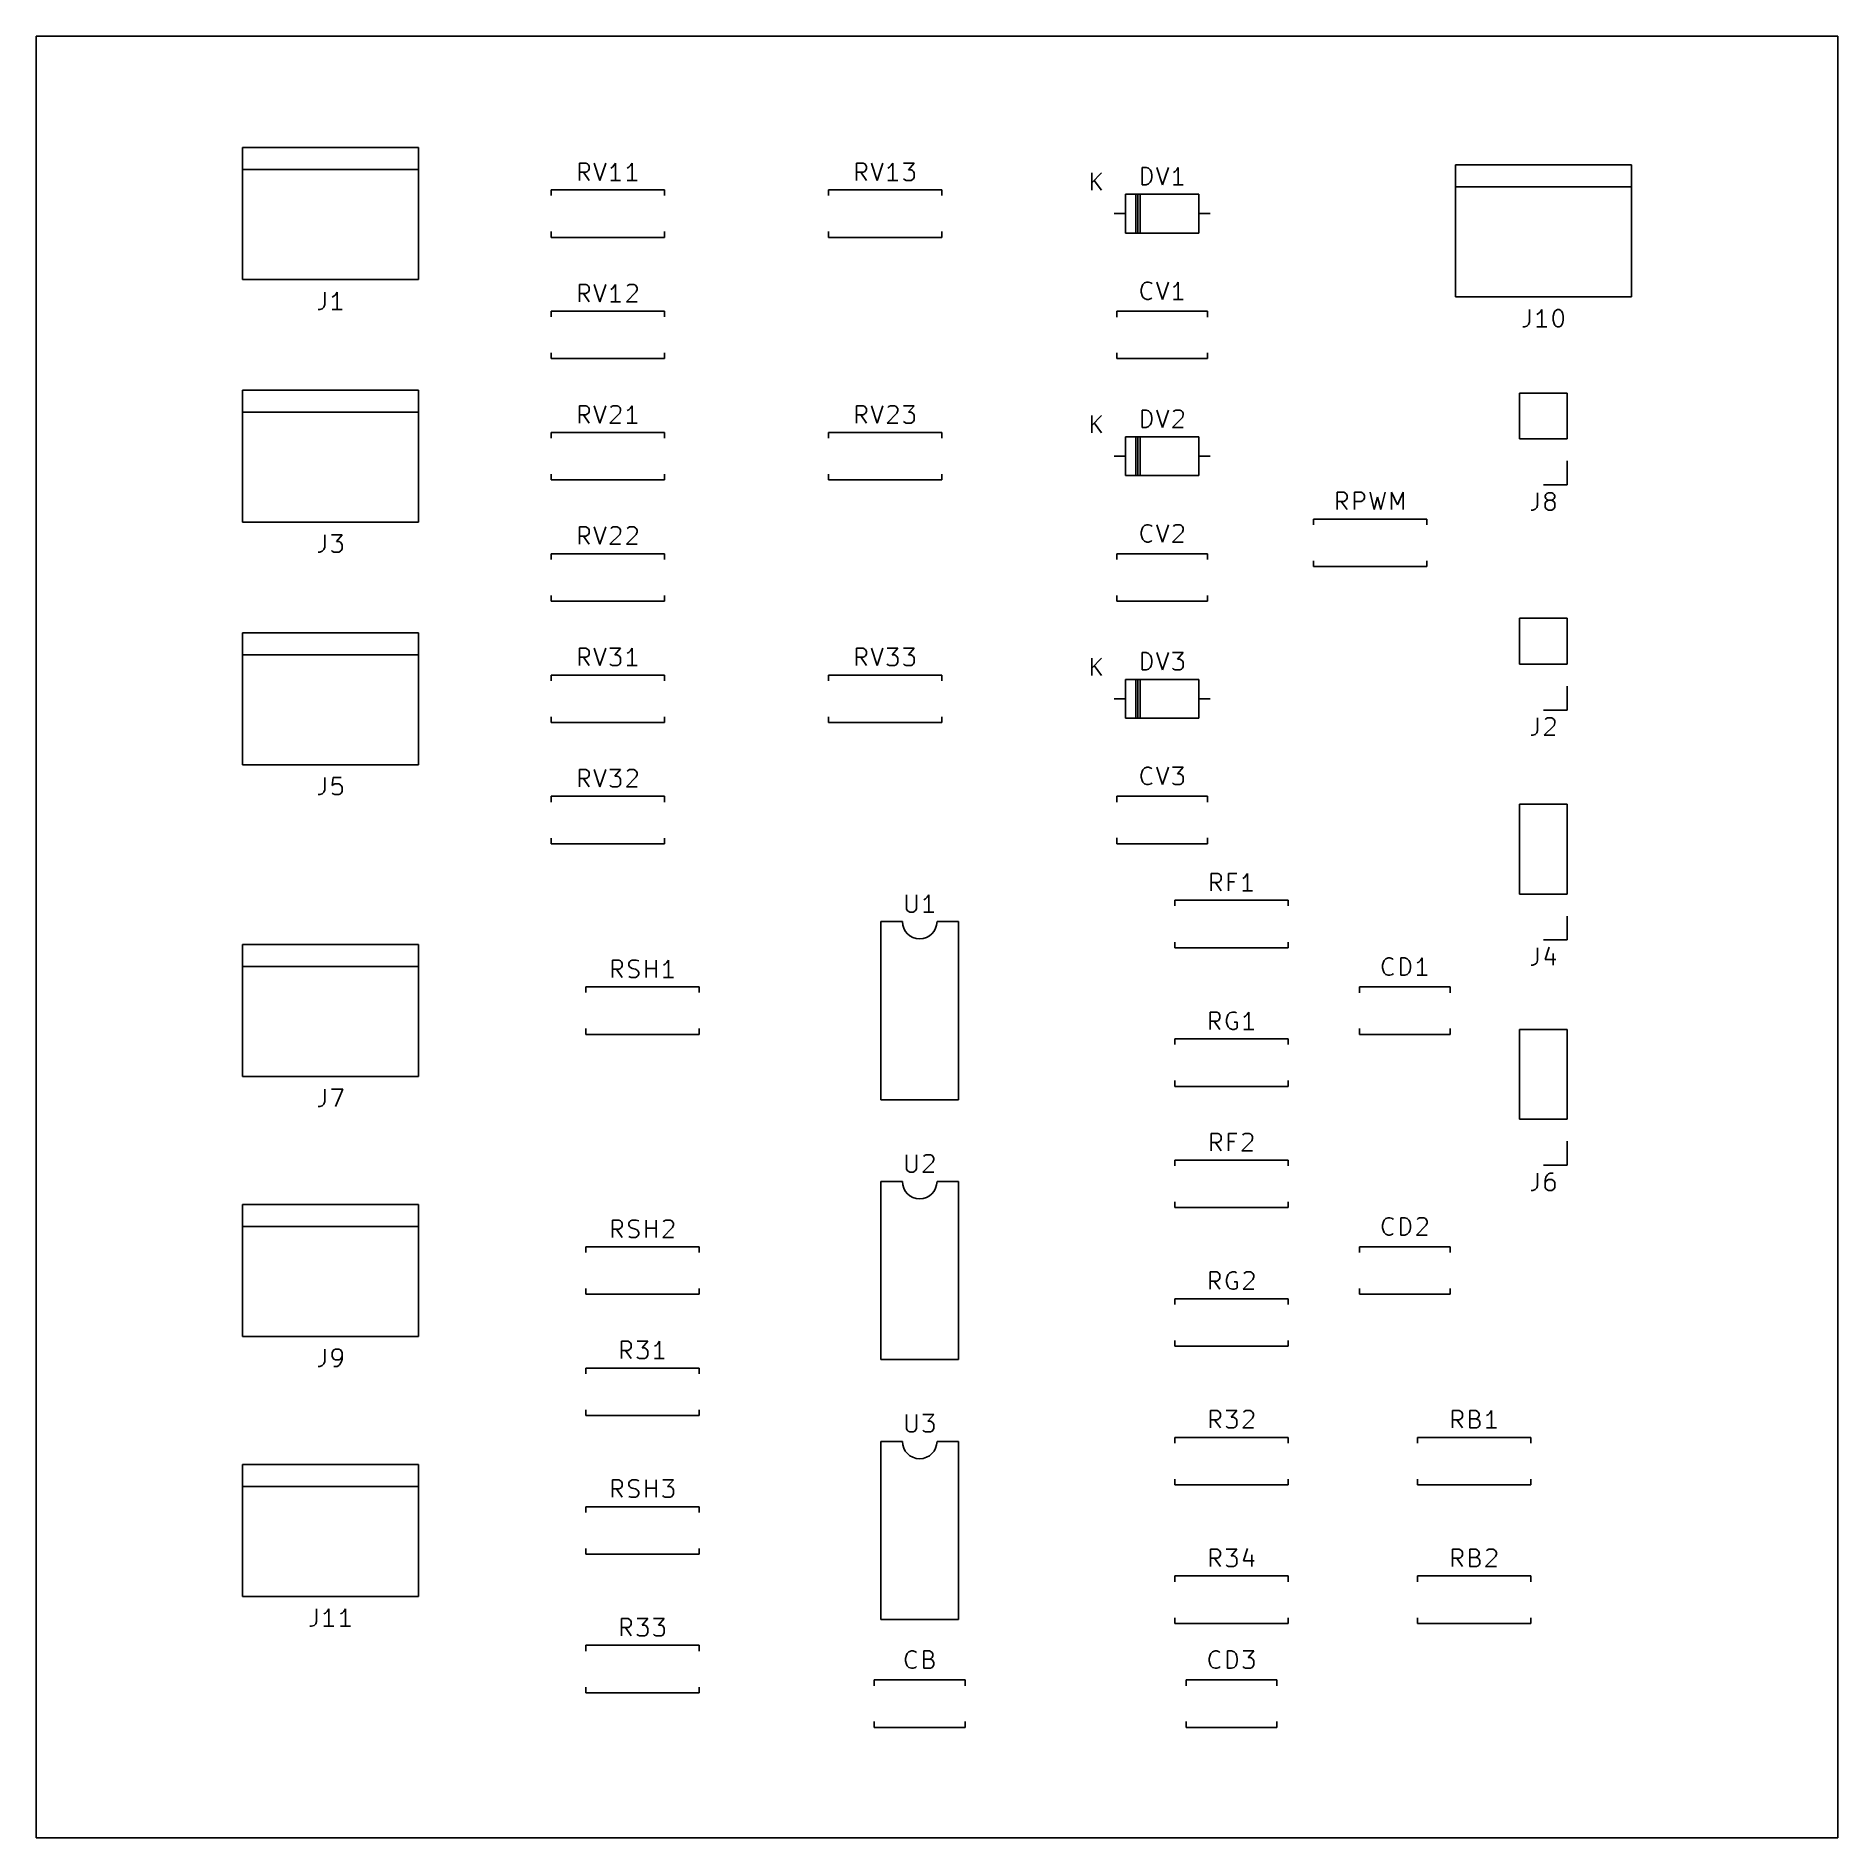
# Model space of a CAD drawing. Extents: x 20 to 124, y -124 to -20.
import ezdxf

# ---------------------------------------------------------------- set-up
doc = ezdxf.new("R2010")
doc.units = 0
doc.layers.add('LYELLOW', color=51, linetype='CONTINUOUS')
doc.layers.add('WHITE', color=7, linetype='CONTINUOUS')

msp = doc.modelspace()

# ---------------------------------------------------------------- linework, layer by layer
at = {"layer": 'LYELLOW', "linetype": 'CONTINUOUS'}
for p, q in [((31.92, -26.44), (31.92, -34.06)), ((42.08, -26.44), (31.92, -26.44)), ((42.08, -34.06), (42.08, -26.44)), ((31.92, -27.71), (42.08, -27.71)), ((51.357143, -28.334819), (51.357143, -27.334819)), ((51.357143, -27.334819), (51.738095, -27.334819)), ((51.738095, -27.858628), (51.357143, -27.858628)), ((51.928571, -28.334819), (51.595238, -27.858628)), ((51.738095, -27.334819), (51.833333, -27.382438)), ((51.833333, -27.811009), (51.738095, -27.858628)), ((51.833333, -27.382438), (51.880952, -27.430057)), ((51.880952, -27.76339), (51.833333, -27.811009)), ((51.880952, -27.430057), (51.928571, -27.525295)), ((51.928571, -27.668152), (51.880952, -27.76339)), ((51.928571, -27.525295), (51.928571, -27.668152)), ((52.214286, -27.334819), (52.547619, -28.334819)), ((52.547619, -28.334819), (52.880952, -27.334819)), ((53.261905, -27.572914), (53.166667, -27.620533)), ((53.357143, -27.477676), (53.261905, -27.572914)), ((53.452381, -27.334819), (53.357143, -27.477676)), ((53.452381, -28.334819), (53.452381, -27.334819)), ((54.214286, -27.572914), (54.119048, -27.620533)), ((54.309524, -27.477676), (54.214286, -27.572914)), ((54.404762, -27.334819), (54.309524, -27.477676)), ((54.404762, -28.334819), (54.404762, -27.334819)), ((67.357143, -28.334819), (67.357143, -27.334819)), ((67.357143, -27.334819), (67.738095, -27.334819)), ((67.738095, -27.858628), (67.357143, -27.858628)), ((67.928571, -28.334819), (67.595238, -27.858628)), ((67.738095, -27.334819), (67.833333, -27.382438)), ((67.833333, -27.811009), (67.738095, -27.858628)), ((67.833333, -27.382438), (67.880952, -27.430057)), ((67.880952, -27.76339), (67.833333, -27.811009)), ((67.880952, -27.430057), (67.928571, -27.525295)), ((67.928571, -27.668152), (67.880952, -27.76339)), ((67.928571, -27.525295), (67.928571, -27.668152)), ((68.214286, -27.334819), (68.547619, -28.334819)), ((68.547619, -28.334819), (68.880952, -27.334819)), ((69.261905, -27.572914), (69.166667, -27.620533)), ((69.357143, -27.477676), (69.261905, -27.572914)), ((69.452381, -27.334819), (69.357143, -27.477676)), ((69.452381, -28.334819), (69.452381, -27.334819)), ((70.071429, -27.334819), (70.690476, -27.334819)), ((70.690476, -27.334819), (70.357143, -27.715771)), ((70.357143, -27.715771), (70.5, -27.715771)), ((70.5, -27.715771), (70.595238, -27.76339)), ((70.595238, -27.76339), (70.642857, -27.811009)), ((70.642857, -27.811009), (70.690476, -27.906247)), ((70.690476, -27.906247), (70.690476, -28.144342)), ((80.928095, -28.904819), (80.928095, -27.904819)), ((81.499523, -27.904819), (80.928095, -28.476247)), ((83.833333, -28.584819), (83.833333, -27.584819)), ((83.833333, -27.584819), (84.071428, -27.584819)), ((84.071428, -27.584819), (84.214285, -27.632438)), ((84.214285, -27.632438), (84.309523, -27.727676)), ((84.309523, -27.727676), (84.357142, -27.822914)), ((84.357142, -27.822914), (84.404761, -28.01339)), ((84.404761, -28.01339), (84.404761, -28.156247)), ((84.690476, -27.584819), (85.023809, -28.584819)), ((85.023809, -28.584819), (85.357142, -27.584819)), ((85.738095, -27.822914), (85.642857, -27.870533)), ((85.833333, -27.727676), (85.738095, -27.822914)), ((85.928571, -27.584819), (85.833333, -27.727676)), ((85.928571, -28.584819), (85.928571, -27.584819)), ((101.92, -27.44), (101.92, -35.06)), ((112.08, -27.44), (101.92, -27.44)), ((112.08, -35.06), (112.08, -27.44)), ((49.73, -28.88), (56.27, -28.88)), ((49.73, -29.21), (49.73, -28.88)), ((53.738095, -28.334819), (53.166667, -28.334819)), ((54.690476, -28.334819), (54.119048, -28.334819)), ((56.27, -28.88), (56.27, -29.21)), ((65.73, -28.88), (72.27, -28.88)), ((65.73, -29.21), (65.73, -28.88)), ((69.738095, -28.334819), (69.166667, -28.334819)), ((70.119048, -28.2872), (70.071429, -28.23958)), ((70.214286, -28.334819), (70.119048, -28.2872)), ((70.5, -28.334819), (70.214286, -28.334819)), ((70.595238, -28.2872), (70.5, -28.334819)), ((70.642857, -28.23958), (70.595238, -28.2872)), ((70.690476, -28.144342), (70.642857, -28.23958)), ((72.27, -28.88), (72.27, -29.21)), ((81.499523, -28.904819), (81.070952, -28.33339)), ((84.071428, -28.584819), (83.833333, -28.584819)), ((84.214285, -28.5372), (84.071428, -28.584819)), ((84.309523, -28.441961), (84.214285, -28.5372)), ((84.357142, -28.346723), (84.309523, -28.441961)), ((84.404761, -28.156247), (84.357142, -28.346723)), ((86.214285, -28.584819), (85.642857, -28.584819)), ((101.92, -28.71), (112.08, -28.71)), ((82.88, -29.13), (87.12, -29.13)), ((82.88, -31.37), (82.88, -29.13)), ((83.48, -29.13), (83.48, -31.37)), ((83.6, -29.13), (83.6, -31.37)), ((83.72, -29.13), (83.72, -31.37)), ((87.12, -29.13), (87.12, -31.37)), ((82.23, -30.25), (82.88, -30.25)), ((87.77, -30.25), (87.12, -30.25)), ((49.73, -31.29), (49.73, -31.62)), ((49.73, -31.62), (56.27, -31.62)), ((56.27, -31.62), (56.27, -31.29)), ((65.73, -31.29), (65.73, -31.62)), ((65.73, -31.62), (72.27, -31.62)), ((72.27, -31.62), (72.27, -31.29)), ((87.12, -31.37), (82.88, -31.37)), ((31.92, -34.06), (42.08, -34.06)), ((83.880952, -34.347676), (83.97619, -34.252438)), ((83.97619, -34.252438), (84.119047, -34.204819)), ((84.119047, -34.204819), (84.214285, -34.204819)), ((84.214285, -34.204819), (84.357142, -34.252438)), ((84.357142, -34.252438), (84.404761, -34.300057)), ((84.690476, -34.204819), (85.023809, -35.204819)), ((85.023809, -35.204819), (85.357142, -34.204819)), ((85.928571, -34.204819), (85.833333, -34.347676)), ((85.928571, -35.204819), (85.928571, -34.204819)), ((36.666666, -34.784819), (36.666666, -35.499104)), ((37.190476, -35.022914), (37.095238, -35.070533)), ((37.285714, -34.927676), (37.190476, -35.022914)), ((37.380952, -34.784819), (37.285714, -34.927676)), ((37.380952, -35.784819), (37.380952, -34.784819)), ((51.357143, -35.334819), (51.357143, -34.334819)), ((51.357143, -34.334819), (51.738095, -34.334819)), ((51.738095, -34.858628), (51.357143, -34.858628)), ((51.928571, -35.334819), (51.595238, -34.858628)), ((51.738095, -34.334819), (51.833333, -34.382438)), ((51.833333, -34.811009), (51.738095, -34.858628)), ((51.833333, -34.382438), (51.880952, -34.430057)), ((51.880952, -34.76339), (51.833333, -34.811009)), ((51.880952, -34.430057), (51.928571, -34.525295)), ((51.928571, -34.668152), (51.880952, -34.76339)), ((51.928571, -34.525295), (51.928571, -34.668152)), ((52.214286, -34.334819), (52.547619, -35.334819)), ((52.547619, -35.334819), (52.880952, -34.334819)), ((53.261905, -34.572914), (53.166667, -34.620533)), ((53.738095, -35.334819), (53.166667, -35.334819)), ((53.357143, -34.477676), (53.261905, -34.572914)), ((53.452381, -34.334819), (53.357143, -34.477676)), ((53.452381, -35.334819), (53.452381, -34.334819)), ((54.642857, -34.76339), (54.071429, -35.334819)), ((54.071429, -35.334819), (54.690476, -35.334819)), ((54.119048, -34.430057), (54.166667, -34.382438)), ((54.166667, -34.382438), (54.261905, -34.334819)), ((54.261905, -34.334819), (54.5, -34.334819)), ((54.5, -34.334819), (54.595238, -34.382438)), ((54.595238, -34.382438), (54.642857, -34.430057)), ((54.642857, -34.430057), (54.690476, -34.525295)), ((54.690476, -34.620533), (54.642857, -34.76339)), ((54.690476, -34.525295), (54.690476, -34.620533)), ((83.785714, -34.63339), (83.833333, -34.442914)), ((83.785714, -34.776247), (83.785714, -34.63339)), ((83.833333, -34.966723), (83.785714, -34.776247)), ((83.833333, -34.442914), (83.880952, -34.347676)), ((83.880952, -35.061961), (83.833333, -34.966723)), ((83.97619, -35.1572), (83.880952, -35.061961)), ((84.119047, -35.204819), (83.97619, -35.1572)), ((84.214285, -35.204819), (84.119047, -35.204819)), ((84.357142, -35.1572), (84.214285, -35.204819)), ((84.404761, -35.10958), (84.357142, -35.1572)), ((85.738095, -34.442914), (85.642857, -34.490533)), ((86.214285, -35.204819), (85.642857, -35.204819)), ((85.833333, -34.347676), (85.738095, -34.442914)), ((101.92, -35.06), (112.08, -35.06)), ((36.380952, -35.784819), (36.285714, -35.784819)), ((36.523809, -35.7372), (36.380952, -35.784819)), ((36.619047, -35.641961), (36.523809, -35.7372)), ((36.666666, -35.499104), (36.619047, -35.641961)), ((37.666666, -35.784819), (37.095238, -35.784819)), ((49.73, -35.88), (56.27, -35.88)), ((49.73, -36.21), (49.73, -35.88)), ((56.27, -35.88), (56.27, -36.21)), ((82.38, -35.88), (87.62, -35.88)), ((82.38, -36.217), (82.38, -35.88)), ((87.62, -35.88), (87.62, -36.217)), ((106.190476, -35.784819), (106.190476, -36.499104)), ((106.714286, -36.022914), (106.619048, -36.070533)), ((106.809524, -35.927676), (106.714286, -36.022914)), ((106.904762, -35.784819), (106.809524, -35.927676)), ((106.904762, -36.784819), (106.904762, -35.784819)), ((107.571429, -36.165771), (107.619048, -35.975295)), ((107.571429, -36.403866), (107.571429, -36.165771)), ((107.619048, -35.975295), (107.666667, -35.880057)), ((107.666667, -35.880057), (107.714286, -35.832438)), ((107.714286, -35.832438), (107.809524, -35.784819)), ((107.809524, -35.784819), (107.904762, -35.784819)), ((107.904762, -35.784819), (108, -35.832438)), ((108, -35.832438), (108.047619, -35.880057)), ((108.047619, -35.880057), (108.095238, -35.975295)), ((108.095238, -35.975295), (108.142857, -36.165771)), ((108.142857, -36.165771), (108.142857, -36.403866)), ((105.904762, -36.784819), (105.809524, -36.784819)), ((106.047619, -36.7372), (105.904762, -36.784819)), ((106.142857, -36.641961), (106.047619, -36.7372)), ((106.190476, -36.499104), (106.142857, -36.641961)), ((107.190476, -36.784819), (106.619048, -36.784819)), ((107.619048, -36.594342), (107.571429, -36.403866)), ((107.666667, -36.68958), (107.619048, -36.594342)), ((107.714286, -36.7372), (107.666667, -36.68958)), ((107.809524, -36.784819), (107.714286, -36.7372)), ((107.904762, -36.784819), (107.809524, -36.784819)), ((108, -36.7372), (107.904762, -36.784819)), ((108.047619, -36.68958), (108, -36.7372)), ((108.095238, -36.594342), (108.047619, -36.68958)), ((108.142857, -36.403866), (108.095238, -36.594342)), ((49.73, -38.29), (49.73, -38.62)), ((56.27, -38.62), (56.27, -38.29)), ((82.38, -38.62), (82.38, -38.283)), ((87.62, -38.283), (87.62, -38.62)), ((49.73, -38.62), (56.27, -38.62)), ((87.62, -38.62), (82.38, -38.62)), ((31.92, -40.44), (31.92, -48.06)), ((42.08, -40.44), (31.92, -40.44)), ((42.08, -48.06), (42.08, -40.44)), ((51.357143, -42.334819), (51.357143, -41.334819)), ((51.357143, -41.334819), (51.738095, -41.334819)), ((51.738095, -41.334819), (51.833333, -41.382438)), ((51.833333, -41.382438), (51.880952, -41.430057)), ((51.880952, -41.430057), (51.928571, -41.525295)), ((51.928571, -41.525295), (51.928571, -41.668152)), ((52.214286, -41.334819), (52.547619, -42.334819)), ((52.547619, -42.334819), (52.880952, -41.334819)), ((53.166667, -41.430057), (53.214286, -41.382438)), ((53.214286, -41.382438), (53.309524, -41.334819)), ((53.309524, -41.334819), (53.547619, -41.334819)), ((53.547619, -41.334819), (53.642857, -41.382438)), ((53.642857, -41.382438), (53.690476, -41.430057)), ((53.690476, -41.430057), (53.738095, -41.525295)), ((53.738095, -41.525295), (53.738095, -41.620533)), ((54.214286, -41.572914), (54.119048, -41.620533)), ((54.309524, -41.477676), (54.214286, -41.572914)), ((54.404762, -41.334819), (54.309524, -41.477676)), ((54.404762, -42.334819), (54.404762, -41.334819)), ((67.357143, -42.334819), (67.357143, -41.334819)), ((67.357143, -41.334819), (67.738095, -41.334819)), ((67.738095, -41.334819), (67.833333, -41.382438)), ((67.833333, -41.382438), (67.880952, -41.430057)), ((67.880952, -41.430057), (67.928571, -41.525295)), ((67.928571, -41.525295), (67.928571, -41.668152)), ((68.214286, -41.334819), (68.547619, -42.334819)), ((68.547619, -42.334819), (68.880952, -41.334819)), ((69.166667, -41.430057), (69.214286, -41.382438)), ((69.214286, -41.382438), (69.309524, -41.334819)), ((69.309524, -41.334819), (69.547619, -41.334819)), ((69.547619, -41.334819), (69.642857, -41.382438)), ((69.642857, -41.382438), (69.690476, -41.430057)), ((69.690476, -41.430057), (69.738095, -41.525295)), ((69.738095, -41.525295), (69.738095, -41.620533)), ((70.071429, -41.334819), (70.690476, -41.334819)), ((70.690476, -41.334819), (70.357143, -41.715771)), ((83.833333, -42.584819), (83.833333, -41.584819)), ((83.833333, -41.584819), (84.071428, -41.584819)), ((84.071428, -41.584819), (84.214285, -41.632438)), ((84.690476, -41.584819), (85.023809, -42.584819)), ((85.023809, -42.584819), (85.357142, -41.584819)), ((85.690476, -41.632438), (85.785714, -41.584819)), ((85.785714, -41.584819), (86.023809, -41.584819)), ((86.023809, -41.584819), (86.119047, -41.632438)), ((105.62, -43.255), (105.62, -40.605)), ((108.38, -40.605), (105.62, -40.605)), ((108.38, -43.255), (108.38, -40.605)), ((31.92, -41.71), (42.08, -41.71)), ((51.738095, -41.858628), (51.357143, -41.858628)), ((51.928571, -42.334819), (51.595238, -41.858628)), ((51.833333, -41.811009), (51.738095, -41.858628)), ((51.880952, -41.76339), (51.833333, -41.811009)), ((51.928571, -41.668152), (51.880952, -41.76339)), ((53.690476, -41.76339), (53.119048, -42.334819)), ((53.119048, -42.334819), (53.738095, -42.334819)), ((53.738095, -41.620533), (53.690476, -41.76339)), ((54.690476, -42.334819), (54.119048, -42.334819)), ((67.738095, -41.858628), (67.357143, -41.858628)), ((67.928571, -42.334819), (67.595238, -41.858628)), ((67.833333, -41.811009), (67.738095, -41.858628)), ((67.880952, -41.76339), (67.833333, -41.811009)), ((67.928571, -41.668152), (67.880952, -41.76339)), ((69.690476, -41.76339), (69.119048, -42.334819)), ((69.119048, -42.334819), (69.738095, -42.334819)), ((69.738095, -41.620533), (69.690476, -41.76339)), ((70.119048, -42.2872), (70.071429, -42.23958)), ((70.214286, -42.334819), (70.119048, -42.2872)), ((70.5, -42.334819), (70.214286, -42.334819)), ((70.357143, -41.715771), (70.5, -41.715771)), ((70.5, -41.715771), (70.595238, -41.76339)), ((70.595238, -42.2872), (70.5, -42.334819)), ((70.595238, -41.76339), (70.642857, -41.811009)), ((70.642857, -42.23958), (70.595238, -42.2872)), ((70.642857, -41.811009), (70.690476, -41.906247)), ((70.690476, -42.144342), (70.642857, -42.23958)), ((70.690476, -41.906247), (70.690476, -42.144342)), ((80.928095, -42.904819), (80.928095, -41.904819)), ((81.499523, -41.904819), (80.928095, -42.476247)), ((81.499523, -42.904819), (81.070952, -42.33339)), ((84.071428, -42.584819), (83.833333, -42.584819)), ((84.214285, -42.5372), (84.071428, -42.584819)), ((84.214285, -41.632438), (84.309523, -41.727676)), ((84.309523, -42.441961), (84.214285, -42.5372)), ((84.309523, -41.727676), (84.357142, -41.822914)), ((84.357142, -42.346723), (84.309523, -42.441961)), ((84.357142, -41.822914), (84.404761, -42.01339)), ((84.404761, -42.156247), (84.357142, -42.346723)), ((84.404761, -42.01339), (84.404761, -42.156247)), ((86.166666, -42.01339), (85.595238, -42.584819)), ((85.595238, -42.584819), (86.214285, -42.584819)), ((85.642857, -41.680057), (85.690476, -41.632438)), ((86.119047, -41.632438), (86.166666, -41.680057)), ((86.166666, -41.680057), (86.214285, -41.775295)), ((86.214285, -41.870533), (86.166666, -42.01339)), ((86.214285, -41.775295), (86.214285, -41.870533)), ((49.73, -42.88), (56.27, -42.88)), ((49.73, -43.21), (49.73, -42.88)), ((56.27, -42.88), (56.27, -43.21)), ((65.73, -42.88), (72.27, -42.88)), ((65.73, -43.21), (65.73, -42.88)), ((72.27, -42.88), (72.27, -43.21)), ((82.88, -43.13), (87.12, -43.13)), ((82.88, -45.37), (82.88, -43.13)), ((83.48, -43.13), (83.48, -45.37)), ((83.6, -43.13), (83.6, -45.37)), ((83.72, -43.13), (83.72, -45.37)), ((87.12, -43.13), (87.12, -45.37)), ((108.38, -43.255), (105.62, -43.255)), ((82.23, -44.25), (82.88, -44.25)), ((87.77, -44.25), (87.12, -44.25)), ((108.38, -44.525), (108.38, -45.905)), ((49.73, -45.29), (49.73, -45.62)), ((49.73, -45.62), (56.27, -45.62)), ((56.27, -45.62), (56.27, -45.29)), ((65.73, -45.29), (65.73, -45.62)), ((65.73, -45.62), (72.27, -45.62)), ((72.27, -45.62), (72.27, -45.29)), ((87.12, -45.37), (82.88, -45.37)), ((95.095238, -47.334819), (95.095238, -46.334819)), ((95.095238, -46.334819), (95.47619, -46.334819)), ((95.47619, -46.334819), (95.571428, -46.382438)), ((95.571428, -46.382438), (95.619047, -46.430057)), ((95.619047, -46.76339), (95.571428, -46.811009)), ((95.619047, -46.430057), (95.666666, -46.525295)), ((95.666666, -46.668152), (95.619047, -46.76339)), ((95.666666, -46.525295), (95.666666, -46.668152)), ((96.095238, -47.334819), (96.095238, -46.334819)), ((96.095238, -46.334819), (96.47619, -46.334819)), ((96.47619, -46.334819), (96.571428, -46.382438)), ((96.571428, -46.382438), (96.619047, -46.430057)), ((96.619047, -46.76339), (96.571428, -46.811009)), ((96.619047, -46.430057), (96.666666, -46.525295)), ((96.666666, -46.668152), (96.619047, -46.76339)), ((96.666666, -46.525295), (96.666666, -46.668152)), ((97, -46.334819), (97.238095, -47.334819)), ((97.238095, -47.334819), (97.428571, -46.620533)), ((97.428571, -46.620533), (97.619047, -47.334819)), ((97.619047, -47.334819), (97.857143, -46.334819)), ((98.238095, -47.334819), (98.238095, -46.334819)), ((98.238095, -46.334819), (98.571428, -47.049104)), ((98.571428, -47.049104), (98.904761, -46.334819)), ((98.904761, -46.334819), (98.904761, -47.334819)), ((106.666666, -46.359819), (106.666666, -47.074104)), ((108.38, -45.905), (107, -45.905)), ((107.095238, -46.550295), (107.142857, -46.455057)), ((107.095238, -46.597914), (107.095238, -46.550295)), ((107.142857, -46.693152), (107.095238, -46.597914)), ((107.142857, -46.455057), (107.190476, -46.407438)), ((107.190476, -46.740771), (107.142857, -46.693152)), ((107.190476, -46.407438), (107.285714, -46.359819)), ((107.285714, -46.78839), (107.190476, -46.740771)), ((107.285714, -46.78839), (107.190476, -46.836009)), ((107.285714, -46.359819), (107.47619, -46.359819)), ((107.47619, -46.78839), (107.285714, -46.78839)), ((107.47619, -46.359819), (107.571428, -46.407438)), ((107.571428, -46.740771), (107.47619, -46.78839)), ((107.571428, -46.836009), (107.47619, -46.78839)), ((107.571428, -46.407438), (107.619047, -46.455057)), ((107.619047, -46.693152), (107.571428, -46.740771)), ((107.619047, -46.455057), (107.666666, -46.550295)), ((107.666666, -46.597914), (107.619047, -46.693152)), ((107.666666, -46.550295), (107.666666, -46.597914)), ((95.47619, -46.858628), (95.095238, -46.858628)), ((95.666666, -47.334819), (95.333333, -46.858628)), ((95.571428, -46.811009), (95.47619, -46.858628)), ((96.47619, -46.858628), (96.095238, -46.858628)), ((96.571428, -46.811009), (96.47619, -46.858628)), ((106.380952, -47.359819), (106.285714, -47.359819)), ((106.523809, -47.3122), (106.380952, -47.359819)), ((106.619047, -47.216961), (106.523809, -47.3122)), ((106.666666, -47.074104), (106.619047, -47.216961)), ((107.142857, -46.883628), (107.095238, -46.978866)), ((107.095238, -46.978866), (107.095238, -47.169342)), ((107.095238, -47.169342), (107.142857, -47.26458)), ((107.190476, -46.836009), (107.142857, -46.883628)), ((107.142857, -47.26458), (107.190476, -47.3122)), ((107.190476, -47.3122), (107.285714, -47.359819)), ((107.285714, -47.359819), (107.47619, -47.359819)), ((107.47619, -47.359819), (107.571428, -47.3122)), ((107.619047, -46.883628), (107.571428, -46.836009)), ((107.571428, -47.3122), (107.619047, -47.26458)), ((107.666666, -46.978866), (107.619047, -46.883628)), ((107.619047, -47.26458), (107.666666, -47.169342)), ((107.666666, -47.169342), (107.666666, -46.978866)), ((31.92, -48.06), (42.08, -48.06)), ((36.666666, -48.784819), (36.666666, -49.499104)), ((37.047619, -48.784819), (37.666666, -48.784819)), ((37.666666, -48.784819), (37.333333, -49.165771)), ((51.357143, -49.334819), (51.357143, -48.334819)), ((51.357143, -48.334819), (51.738095, -48.334819)), ((51.738095, -48.858628), (51.357143, -48.858628)), ((51.928571, -49.334819), (51.595238, -48.858628)), ((51.738095, -48.334819), (51.833333, -48.382438)), ((51.833333, -48.811009), (51.738095, -48.858628)), ((51.833333, -48.382438), (51.880952, -48.430057)), ((51.880952, -48.76339), (51.833333, -48.811009)), ((51.880952, -48.430057), (51.928571, -48.525295)), ((51.928571, -48.668152), (51.880952, -48.76339)), ((51.928571, -48.525295), (51.928571, -48.668152)), ((52.214286, -48.334819), (52.547619, -49.334819)), ((52.547619, -49.334819), (52.880952, -48.334819)), ((53.690476, -48.76339), (53.119048, -49.334819)), ((53.166667, -48.430057), (53.214286, -48.382438)), ((53.214286, -48.382438), (53.309524, -48.334819)), ((53.309524, -48.334819), (53.547619, -48.334819)), ((53.547619, -48.334819), (53.642857, -48.382438)), ((53.642857, -48.382438), (53.690476, -48.430057)), ((53.690476, -48.430057), (53.738095, -48.525295)), ((53.738095, -48.620533), (53.690476, -48.76339)), ((53.738095, -48.525295), (53.738095, -48.620533)), ((54.642857, -48.76339), (54.071429, -49.334819)), ((54.119048, -48.430057), (54.166667, -48.382438)), ((54.166667, -48.382438), (54.261905, -48.334819)), ((54.261905, -48.334819), (54.5, -48.334819)), ((54.5, -48.334819), (54.595238, -48.382438)), ((54.595238, -48.382438), (54.642857, -48.430057)), ((54.642857, -48.430057), (54.690476, -48.525295)), ((54.690476, -48.620533), (54.642857, -48.76339)), ((54.690476, -48.525295), (54.690476, -48.620533)), ((83.785714, -48.63339), (83.833333, -48.442914)), ((83.785714, -48.776247), (83.785714, -48.63339)), ((83.833333, -48.966723), (83.785714, -48.776247)), ((83.833333, -48.442914), (83.880952, -48.347676)), ((83.880952, -48.347676), (83.97619, -48.252438)), ((83.97619, -48.252438), (84.119047, -48.204819)), ((84.119047, -48.204819), (84.214285, -48.204819)), ((84.214285, -48.204819), (84.357142, -48.252438)), ((84.357142, -48.252438), (84.404761, -48.300057)), ((84.690476, -48.204819), (85.023809, -49.204819)), ((85.023809, -49.204819), (85.357142, -48.204819)), ((86.166666, -48.63339), (85.595238, -49.204819)), ((85.642857, -48.300057), (85.690476, -48.252438)), ((85.690476, -48.252438), (85.785714, -48.204819)), ((85.785714, -48.204819), (86.023809, -48.204819)), ((86.023809, -48.204819), (86.119047, -48.252438)), ((86.119047, -48.252438), (86.166666, -48.300057)), ((86.166666, -48.300057), (86.214285, -48.395295)), ((86.214285, -48.490533), (86.166666, -48.63339)), ((86.214285, -48.395295), (86.214285, -48.490533)), ((93.73, -47.88), (100.27, -47.88)), ((93.73, -48.21), (93.73, -47.88)), ((100.27, -47.88), (100.27, -48.21)), ((36.380952, -49.784819), (36.285714, -49.784819)), ((36.523809, -49.7372), (36.380952, -49.784819)), ((36.619047, -49.641961), (36.523809, -49.7372)), ((36.666666, -49.499104), (36.619047, -49.641961)), ((37.095238, -49.7372), (37.047619, -49.68958)), ((37.190476, -49.784819), (37.095238, -49.7372)), ((37.47619, -49.784819), (37.190476, -49.784819)), ((37.333333, -49.165771), (37.47619, -49.165771)), ((37.47619, -49.165771), (37.571428, -49.21339)), ((37.571428, -49.7372), (37.47619, -49.784819)), ((37.571428, -49.21339), (37.619047, -49.261009)), ((37.619047, -49.68958), (37.571428, -49.7372)), ((37.619047, -49.261009), (37.666666, -49.356247)), ((37.666666, -49.594342), (37.619047, -49.68958)), ((37.666666, -49.356247), (37.666666, -49.594342)), ((49.73, -49.88), (56.27, -49.88)), ((49.73, -50.21), (49.73, -49.88)), ((53.119048, -49.334819), (53.738095, -49.334819)), ((54.071429, -49.334819), (54.690476, -49.334819)), ((56.27, -49.88), (56.27, -50.21)), ((82.38, -49.88), (87.62, -49.88)), ((82.38, -50.217), (82.38, -49.88)), ((83.880952, -49.061961), (83.833333, -48.966723)), ((83.97619, -49.1572), (83.880952, -49.061961)), ((84.119047, -49.204819), (83.97619, -49.1572)), ((84.214285, -49.204819), (84.119047, -49.204819)), ((84.357142, -49.1572), (84.214285, -49.204819)), ((84.404761, -49.10958), (84.357142, -49.1572)), ((85.595238, -49.204819), (86.214285, -49.204819)), ((87.62, -49.88), (87.62, -50.217)), ((93.73, -50.29), (93.73, -50.62)), ((93.73, -50.62), (100.27, -50.62)), ((100.27, -50.62), (100.27, -50.29)), ((49.73, -52.29), (49.73, -52.62)), ((49.73, -52.62), (56.27, -52.62)), ((56.27, -52.62), (56.27, -52.29)), ((82.38, -52.62), (82.38, -52.283)), ((87.62, -52.62), (82.38, -52.62)), ((87.62, -52.283), (87.62, -52.62)), ((105.62, -56.255), (105.62, -53.605)), ((108.38, -53.605), (105.62, -53.605)), ((108.38, -56.255), (108.38, -53.605)), ((31.92, -54.44), (31.92, -62.06)), ((42.08, -54.44), (31.92, -54.44)), ((42.08, -62.06), (42.08, -54.44)), ((31.92, -55.71), (42.08, -55.71)), ((51.357143, -56.334819), (51.357143, -55.334819)), ((51.357143, -55.334819), (51.738095, -55.334819)), ((51.738095, -55.858628), (51.357143, -55.858628)), ((51.928571, -56.334819), (51.595238, -55.858628)), ((51.738095, -55.334819), (51.833333, -55.382438)), ((51.833333, -55.811009), (51.738095, -55.858628)), ((51.833333, -55.382438), (51.880952, -55.430057)), ((51.880952, -55.76339), (51.833333, -55.811009)), ((51.880952, -55.430057), (51.928571, -55.525295)), ((51.928571, -55.668152), (51.880952, -55.76339)), ((51.928571, -55.525295), (51.928571, -55.668152)), ((52.214286, -55.334819), (52.547619, -56.334819)), ((52.547619, -56.334819), (52.880952, -55.334819)), ((53.119048, -55.334819), (53.738095, -55.334819)), ((53.738095, -55.334819), (53.404762, -55.715771)), ((53.404762, -55.715771), (53.547619, -55.715771)), ((53.547619, -55.715771), (53.642857, -55.76339)), ((53.642857, -55.76339), (53.690476, -55.811009)), ((53.690476, -55.811009), (53.738095, -55.906247)), ((53.738095, -56.144342), (53.690476, -56.23958)), ((53.738095, -55.906247), (53.738095, -56.144342)), ((54.214286, -55.572914), (54.119048, -55.620533)), ((54.309524, -55.477676), (54.214286, -55.572914)), ((54.404762, -55.334819), (54.309524, -55.477676)), ((54.404762, -56.334819), (54.404762, -55.334819)), ((67.357143, -56.334819), (67.357143, -55.334819)), ((67.357143, -55.334819), (67.738095, -55.334819)), ((67.738095, -55.858628), (67.357143, -55.858628)), ((67.928571, -56.334819), (67.595238, -55.858628)), ((67.738095, -55.334819), (67.833333, -55.382438)), ((67.833333, -55.811009), (67.738095, -55.858628)), ((67.833333, -55.382438), (67.880952, -55.430057)), ((67.880952, -55.76339), (67.833333, -55.811009)), ((67.880952, -55.430057), (67.928571, -55.525295)), ((67.928571, -55.668152), (67.880952, -55.76339)), ((67.928571, -55.525295), (67.928571, -55.668152)), ((68.214286, -55.334819), (68.547619, -56.334819)), ((68.547619, -56.334819), (68.880952, -55.334819)), ((69.119048, -55.334819), (69.738095, -55.334819)), ((69.738095, -55.334819), (69.404762, -55.715771)), ((69.404762, -55.715771), (69.547619, -55.715771)), ((69.547619, -55.715771), (69.642857, -55.76339)), ((69.642857, -55.76339), (69.690476, -55.811009)), ((69.690476, -55.811009), (69.738095, -55.906247)), ((69.738095, -56.144342), (69.690476, -56.23958)), ((69.738095, -55.906247), (69.738095, -56.144342)), ((70.071429, -55.334819), (70.690476, -55.334819)), ((70.690476, -55.334819), (70.357143, -55.715771)), ((70.357143, -55.715771), (70.5, -55.715771)), ((70.5, -55.715771), (70.595238, -55.76339)), ((70.595238, -55.76339), (70.642857, -55.811009)), ((70.642857, -55.811009), (70.690476, -55.906247)), ((70.690476, -56.144342), (70.642857, -56.23958)), ((70.690476, -55.906247), (70.690476, -56.144342)), ((80.928095, -56.904819), (80.928095, -55.904819)), ((81.499523, -55.904819), (80.928095, -56.476247)), ((83.833333, -56.584819), (83.833333, -55.584819)), ((83.833333, -55.584819), (84.071428, -55.584819)), ((84.071428, -55.584819), (84.214285, -55.632438)), ((84.214285, -55.632438), (84.309523, -55.727676)), ((84.309523, -55.727676), (84.357142, -55.822914)), ((84.357142, -55.822914), (84.404761, -56.01339)), ((84.404761, -56.156247), (84.357142, -56.346723)), ((84.404761, -56.01339), (84.404761, -56.156247)), ((84.690476, -55.584819), (85.023809, -56.584819)), ((85.023809, -56.584819), (85.357142, -55.584819)), ((85.595238, -55.584819), (86.214285, -55.584819)), ((86.214285, -55.584819), (85.880952, -55.965771)), ((85.880952, -55.965771), (86.023809, -55.965771)), ((86.023809, -55.965771), (86.119047, -56.01339)), ((86.119047, -56.01339), (86.166666, -56.061009)), ((86.166666, -56.061009), (86.214285, -56.156247)), ((86.214285, -56.156247), (86.214285, -56.394342)), ((49.73, -56.88), (56.27, -56.88)), ((49.73, -57.21), (49.73, -56.88)), ((53.166667, -56.2872), (53.119048, -56.23958)), ((53.261905, -56.334819), (53.166667, -56.2872)), ((53.547619, -56.334819), (53.261905, -56.334819)), ((53.642857, -56.2872), (53.547619, -56.334819)), ((53.690476, -56.23958), (53.642857, -56.2872)), ((54.690476, -56.334819), (54.119048, -56.334819)), ((56.27, -56.88), (56.27, -57.21)), ((65.73, -56.88), (72.27, -56.88)), ((65.73, -57.21), (65.73, -56.88)), ((69.166667, -56.2872), (69.119048, -56.23958)), ((69.261905, -56.334819), (69.166667, -56.2872)), ((69.547619, -56.334819), (69.261905, -56.334819)), ((69.642857, -56.2872), (69.547619, -56.334819)), ((69.690476, -56.23958), (69.642857, -56.2872)), ((70.119048, -56.2872), (70.071429, -56.23958)), ((70.214286, -56.334819), (70.119048, -56.2872)), ((70.5, -56.334819), (70.214286, -56.334819)), ((70.595238, -56.2872), (70.5, -56.334819)), ((70.642857, -56.23958), (70.595238, -56.2872)), ((72.27, -56.88), (72.27, -57.21)), ((81.499523, -56.904819), (81.070952, -56.33339)), ((82.88, -57.13), (87.12, -57.13)), ((82.88, -59.37), (82.88, -57.13)), ((83.48, -57.13), (83.48, -59.37)), ((83.6, -57.13), (83.6, -59.37)), ((83.72, -57.13), (83.72, -59.37)), ((84.071428, -56.584819), (83.833333, -56.584819)), ((84.214285, -56.5372), (84.071428, -56.584819)), ((84.309523, -56.441961), (84.214285, -56.5372)), ((84.357142, -56.346723), (84.309523, -56.441961)), ((85.642857, -56.5372), (85.595238, -56.48958)), ((85.738095, -56.584819), (85.642857, -56.5372)), ((86.023809, -56.584819), (85.738095, -56.584819)), ((86.119047, -56.5372), (86.023809, -56.584819)), ((86.166666, -56.48958), (86.119047, -56.5372)), ((86.214285, -56.394342), (86.166666, -56.48958)), ((87.12, -57.13), (87.12, -59.37)), ((108.38, -56.255), (105.62, -56.255)), ((108.38, -57.525), (108.38, -58.905)), ((82.23, -58.25), (82.88, -58.25)), ((87.77, -58.25), (87.12, -58.25)), ((108.38, -58.905), (107, -58.905)), ((49.73, -59.29), (49.73, -59.62)), ((49.73, -59.62), (56.27, -59.62)), ((56.27, -59.62), (56.27, -59.29)), ((65.73, -59.29), (65.73, -59.62)), ((65.73, -59.62), (72.27, -59.62)), ((72.27, -59.62), (72.27, -59.29)), ((87.12, -59.37), (82.88, -59.37)), ((106.523809, -60.3122), (106.380952, -60.359819)), ((106.619047, -60.216961), (106.523809, -60.3122)), ((106.666666, -60.074104), (106.619047, -60.216961)), ((106.666666, -59.359819), (106.666666, -60.074104)), ((107.619047, -59.78839), (107.047619, -60.359819)), ((107.095238, -59.455057), (107.142857, -59.407438)), ((107.142857, -59.407438), (107.238095, -59.359819)), ((107.238095, -59.359819), (107.47619, -59.359819)), ((107.47619, -59.359819), (107.571428, -59.407438)), ((107.571428, -59.407438), (107.619047, -59.455057)), ((107.619047, -59.455057), (107.666666, -59.550295)), ((107.666666, -59.645533), (107.619047, -59.78839)), ((107.666666, -59.550295), (107.666666, -59.645533)), ((106.380952, -60.359819), (106.285714, -60.359819)), ((107.047619, -60.359819), (107.666666, -60.359819)), ((31.92, -62.06), (42.08, -62.06)), ((51.357143, -63.334819), (51.357143, -62.334819)), ((51.357143, -62.334819), (51.738095, -62.334819)), ((51.738095, -62.334819), (51.833333, -62.382438)), ((51.833333, -62.382438), (51.880952, -62.430057)), ((52.214286, -62.334819), (52.547619, -63.334819)), ((52.547619, -63.334819), (52.880952, -62.334819)), ((53.119048, -62.334819), (53.738095, -62.334819)), ((53.738095, -62.334819), (53.404762, -62.715771)), ((54.119048, -62.430057), (54.166667, -62.382438)), ((54.166667, -62.382438), (54.261905, -62.334819)), ((54.261905, -62.334819), (54.5, -62.334819)), ((54.5, -62.334819), (54.595238, -62.382438)), ((54.595238, -62.382438), (54.642857, -62.430057)), ((83.833333, -62.442914), (83.880952, -62.347676)), ((83.880952, -62.347676), (83.97619, -62.252438)), ((83.97619, -62.252438), (84.119047, -62.204819)), ((84.119047, -62.204819), (84.214285, -62.204819)), ((84.214285, -62.204819), (84.357142, -62.252438)), ((84.357142, -62.252438), (84.404761, -62.300057)), ((84.690476, -62.204819), (85.023809, -63.204819)), ((85.023809, -63.204819), (85.357142, -62.204819)), ((85.595238, -62.204819), (86.214285, -62.204819)), ((86.214285, -62.204819), (85.880952, -62.585771)), ((36.666666, -62.784819), (36.666666, -63.499104)), ((37.142857, -62.784819), (37.095238, -63.261009)), ((37.095238, -63.261009), (37.142857, -63.21339)), ((37.619047, -62.784819), (37.142857, -62.784819)), ((37.142857, -63.21339), (37.238095, -63.165771)), ((37.238095, -63.165771), (37.47619, -63.165771)), ((37.47619, -63.165771), (37.571428, -63.21339)), ((37.571428, -63.21339), (37.619047, -63.261009)), ((37.619047, -63.261009), (37.666666, -63.356247)), ((37.666666, -63.356247), (37.666666, -63.594342)), ((51.738095, -62.858628), (51.357143, -62.858628)), ((51.928571, -63.334819), (51.595238, -62.858628)), ((51.833333, -62.811009), (51.738095, -62.858628)), ((51.880952, -62.76339), (51.833333, -62.811009)), ((51.880952, -62.430057), (51.928571, -62.525295)), ((51.928571, -62.668152), (51.880952, -62.76339)), ((51.928571, -62.525295), (51.928571, -62.668152)), ((53.166667, -63.2872), (53.119048, -63.23958)), ((53.261905, -63.334819), (53.166667, -63.2872)), ((53.547619, -63.334819), (53.261905, -63.334819)), ((53.404762, -62.715771), (53.547619, -62.715771)), ((53.547619, -62.715771), (53.642857, -62.76339)), ((53.642857, -63.2872), (53.547619, -63.334819)), ((53.642857, -62.76339), (53.690476, -62.811009)), ((53.690476, -63.23958), (53.642857, -63.2872)), ((53.690476, -62.811009), (53.738095, -62.906247)), ((53.738095, -63.144342), (53.690476, -63.23958)), ((53.738095, -62.906247), (53.738095, -63.144342)), ((54.642857, -62.76339), (54.071429, -63.334819)), ((54.071429, -63.334819), (54.690476, -63.334819)), ((54.642857, -62.430057), (54.690476, -62.525295)), ((54.690476, -62.620533), (54.642857, -62.76339)), ((54.690476, -62.525295), (54.690476, -62.620533)), ((83.785714, -62.63339), (83.833333, -62.442914)), ((83.785714, -62.776247), (83.785714, -62.63339)), ((83.833333, -62.966723), (83.785714, -62.776247)), ((83.880952, -63.061961), (83.833333, -62.966723)), ((83.97619, -63.1572), (83.880952, -63.061961)), ((84.119047, -63.204819), (83.97619, -63.1572)), ((84.214285, -63.204819), (84.119047, -63.204819)), ((84.357142, -63.1572), (84.214285, -63.204819)), ((84.404761, -63.10958), (84.357142, -63.1572)), ((85.642857, -63.1572), (85.595238, -63.10958)), ((85.738095, -63.204819), (85.642857, -63.1572)), ((86.023809, -63.204819), (85.738095, -63.204819)), ((85.880952, -62.585771), (86.023809, -62.585771)), ((86.023809, -62.585771), (86.119047, -62.63339)), ((86.119047, -63.1572), (86.023809, -63.204819)), ((86.119047, -62.63339), (86.166666, -62.681009)), ((86.166666, -63.10958), (86.119047, -63.1572)), ((86.166666, -62.681009), (86.214285, -62.776247)), ((86.214285, -63.014342), (86.166666, -63.10958)), ((86.214285, -62.776247), (86.214285, -63.014342)), ((36.380952, -63.784819), (36.285714, -63.784819)), ((36.523809, -63.7372), (36.380952, -63.784819)), ((36.619047, -63.641961), (36.523809, -63.7372)), ((36.666666, -63.499104), (36.619047, -63.641961)), ((37.142857, -63.7372), (37.095238, -63.68958)), ((37.238095, -63.784819), (37.142857, -63.7372)), ((37.47619, -63.784819), (37.238095, -63.784819)), ((37.571428, -63.7372), (37.47619, -63.784819)), ((37.619047, -63.68958), (37.571428, -63.7372)), ((37.666666, -63.594342), (37.619047, -63.68958)), ((49.73, -63.88), (56.27, -63.88)), ((49.73, -64.21), (49.73, -63.88)), ((56.27, -63.88), (56.27, -64.21)), ((82.38, -63.88), (87.62, -63.88)), ((82.38, -64.217), (82.38, -63.88)), ((87.62, -63.88), (87.62, -64.217)), ((105.62, -69.52), (105.62, -64.33)), ((108.38, -64.33), (105.62, -64.33)), ((108.38, -69.52), (108.38, -64.33)), ((49.73, -66.29), (49.73, -66.62)), ((56.27, -66.62), (56.27, -66.29)), ((82.38, -66.62), (82.38, -66.283)), ((87.62, -66.283), (87.62, -66.62)), ((49.73, -66.62), (56.27, -66.62)), ((87.62, -66.62), (82.38, -66.62)), ((87.833333, -69.334819), (87.833333, -68.334819)), ((87.833333, -68.334819), (88.214285, -68.334819)), ((88.214285, -68.334819), (88.309523, -68.382438)), ((88.309523, -68.382438), (88.357142, -68.430057)), ((88.357142, -68.430057), (88.404761, -68.525295)), ((88.404761, -68.525295), (88.404761, -68.668152)), ((88.833333, -69.334819), (88.833333, -68.334819)), ((88.833333, -68.334819), (89.309523, -68.334819)), ((89.738095, -68.572914), (89.642857, -68.620533)), ((89.833333, -68.477676), (89.738095, -68.572914)), ((89.928571, -68.334819), (89.833333, -68.477676)), ((89.928571, -69.334819), (89.928571, -68.334819)), ((70.238095, -69.564819), (70.238095, -70.374342)), ((70.809523, -70.374342), (70.809523, -69.564819)), ((71.523809, -69.564819), (71.428571, -69.707676)), ((71.523809, -70.564819), (71.523809, -69.564819)), ((88.214285, -68.858628), (87.833333, -68.858628)), ((88.404761, -69.334819), (88.071428, -68.858628)), ((88.309523, -68.811009), (88.214285, -68.858628)), ((88.357142, -68.76339), (88.309523, -68.811009)), ((88.404761, -68.668152), (88.357142, -68.76339)), ((89.166666, -68.811009), (88.833333, -68.811009)), ((90.214285, -69.334819), (89.642857, -69.334819)), ((108.38, -69.52), (105.62, -69.52)), ((70.238095, -70.374342), (70.285714, -70.46958)), ((70.285714, -70.46958), (70.333333, -70.5172)), ((70.333333, -70.5172), (70.428571, -70.564819)), ((70.428571, -70.564819), (70.619047, -70.564819)), ((70.619047, -70.564819), (70.714285, -70.5172)), ((70.714285, -70.5172), (70.761904, -70.46958)), ((70.761904, -70.46958), (70.809523, -70.374342)), ((71.333333, -69.802914), (71.238095, -69.850533)), ((71.809523, -70.564819), (71.238095, -70.564819)), ((71.428571, -69.707676), (71.333333, -69.802914)), ((85.73, -69.88), (92.27, -69.88)), ((85.73, -70.21), (85.73, -69.88)), ((92.27, -69.88), (92.27, -70.21)), ((68.75, -71.11), (68.75, -81.39)), ((70, -71.11), (68.75, -71.11)), ((73.25, -71.11), (72, -71.11)), ((73.25, -81.39), (73.25, -71.11)), ((108.38, -70.79), (108.38, -72.17)), ((31.92, -72.44), (31.92, -80.06)), ((42.08, -72.44), (31.92, -72.44)), ((42.08, -80.06), (42.08, -72.44)), ((85.73, -72.29), (85.73, -72.62)), ((85.73, -72.62), (92.27, -72.62)), ((92.27, -72.62), (92.27, -72.29)), ((106.666666, -72.624819), (106.666666, -73.339104)), ((108.38, -72.17), (107, -72.17)), ((107.333333, -72.5772), (107.095238, -73.291485)), ((31.92, -73.71), (42.08, -73.71)), ((53.261905, -74.334819), (53.261905, -73.334819)), ((53.261905, -73.334819), (53.642857, -73.334819)), ((53.642857, -73.334819), (53.738095, -73.382438)), ((53.738095, -73.811009), (53.642857, -73.858628)), ((53.738095, -73.382438), (53.785714, -73.430057)), ((53.785714, -73.76339), (53.738095, -73.811009)), ((53.785714, -73.430057), (53.833333, -73.525295)), ((53.833333, -73.668152), (53.785714, -73.76339)), ((53.833333, -73.525295), (53.833333, -73.668152)), ((54.214286, -73.525295), (54.261905, -73.430057)), ((54.214286, -73.620533), (54.214286, -73.525295)), ((54.261905, -73.715771), (54.214286, -73.620533)), ((54.261905, -73.430057), (54.309524, -73.382438)), ((54.309524, -73.76339), (54.261905, -73.715771)), ((54.309524, -73.382438), (54.404762, -73.334819)), ((54.404762, -73.811009), (54.309524, -73.76339)), ((54.404762, -73.334819), (54.642857, -73.334819)), ((54.595238, -73.858628), (54.404762, -73.811009)), ((54.642857, -73.334819), (54.785714, -73.382438)), ((55.214286, -74.334819), (55.214286, -73.334819)), ((55.214286, -73.811009), (55.785714, -73.811009)), ((55.785714, -74.334819), (55.785714, -73.334819)), ((56.309524, -73.572914), (56.214286, -73.620533)), ((56.404762, -73.477676), (56.309524, -73.572914)), ((56.5, -73.334819), (56.404762, -73.477676)), ((56.5, -74.334819), (56.5, -73.334819)), ((97.714286, -73.63339), (97.761905, -73.442914)), ((97.714286, -73.776247), (97.714286, -73.63339)), ((97.761905, -73.966723), (97.714286, -73.776247)), ((97.761905, -73.442914), (97.809524, -73.347676)), ((97.809524, -73.347676), (97.904762, -73.252438)), ((97.904762, -73.252438), (98.047619, -73.204819)), ((98.047619, -73.204819), (98.142857, -73.204819)), ((98.142857, -73.204819), (98.285714, -73.252438)), ((98.285714, -73.252438), (98.333333, -73.300057)), ((98.761905, -74.204819), (98.761905, -73.204819)), ((98.761905, -73.204819), (99, -73.204819)), ((99, -73.204819), (99.142857, -73.252438)), ((99.142857, -73.252438), (99.238095, -73.347676)), ((99.238095, -73.347676), (99.285714, -73.442914)), ((99.285714, -73.442914), (99.333333, -73.63339)), ((99.333333, -73.776247), (99.285714, -73.966723)), ((99.333333, -73.63339), (99.333333, -73.776247)), ((99.809524, -73.442914), (99.714286, -73.490533)), ((99.904762, -73.347676), (99.809524, -73.442914)), ((100, -73.204819), (99.904762, -73.347676)), ((100, -74.204819), (100, -73.204819)), ((106.380952, -73.624819), (106.285714, -73.624819)), ((106.523809, -73.5772), (106.380952, -73.624819)), ((106.619047, -73.481961), (106.523809, -73.5772)), ((106.666666, -73.339104), (106.619047, -73.481961)), ((107.095238, -73.291485), (107.714285, -73.291485)), ((107.571428, -72.958152), (107.571428, -73.624819)), ((51.73, -74.88), (58.27, -74.88)), ((51.73, -75.21), (51.73, -74.88)), ((53.642857, -73.858628), (53.261905, -73.858628)), ((53.833333, -74.334819), (53.5, -73.858628)), ((54.214286, -74.2872), (54.357143, -74.334819)), ((54.357143, -74.334819), (54.595238, -74.334819)), ((54.690476, -73.906247), (54.595238, -73.858628)), ((54.595238, -74.334819), (54.690476, -74.2872)), ((54.738095, -73.953866), (54.690476, -73.906247)), ((54.690476, -74.2872), (54.738095, -74.23958)), ((54.785714, -74.049104), (54.738095, -73.953866)), ((54.738095, -74.23958), (54.785714, -74.144342)), ((54.785714, -74.144342), (54.785714, -74.049104)), ((56.785714, -74.334819), (56.214286, -74.334819)), ((58.27, -74.88), (58.27, -75.21)), ((96.38, -74.88), (101.62, -74.88)), ((96.38, -75.217), (96.38, -74.88)), ((97.809524, -74.061961), (97.761905, -73.966723)), ((97.904762, -74.1572), (97.809524, -74.061961)), ((98.047619, -74.204819), (97.904762, -74.1572)), ((98.142857, -74.204819), (98.047619, -74.204819)), ((98.285714, -74.1572), (98.142857, -74.204819)), ((98.333333, -74.10958), (98.285714, -74.1572)), ((99, -74.204819), (98.761905, -74.204819)), ((99.142857, -74.1572), (99, -74.204819)), ((99.238095, -74.061961), (99.142857, -74.1572)), ((99.285714, -73.966723), (99.238095, -74.061961)), ((100.285714, -74.204819), (99.714286, -74.204819)), ((101.62, -74.88), (101.62, -75.217)), ((87.761905, -77.334819), (87.761905, -76.334819)), ((87.761905, -76.334819), (88.142857, -76.334819)), ((88.142857, -76.858628), (87.761905, -76.858628)), ((88.333333, -77.334819), (88, -76.858628)), ((88.142857, -76.334819), (88.238095, -76.382438)), ((88.238095, -76.811009), (88.142857, -76.858628)), ((88.238095, -76.382438), (88.285714, -76.430057)), ((88.285714, -76.76339), (88.238095, -76.811009)), ((88.285714, -76.430057), (88.333333, -76.525295)), ((88.333333, -76.668152), (88.285714, -76.76339)), ((88.333333, -76.525295), (88.333333, -76.668152)), ((88.761905, -76.572914), (88.714286, -76.76339)), ((88.714286, -76.76339), (88.714286, -76.906247)), ((88.714286, -76.906247), (88.761905, -77.096723)), ((88.809524, -76.477676), (88.761905, -76.572914)), ((88.904762, -76.382438), (88.809524, -76.477676)), ((89.047619, -76.334819), (88.904762, -76.382438)), ((89.190476, -76.334819), (89.047619, -76.334819)), ((89.333333, -76.906247), (89.142857, -76.906247)), ((89.285714, -76.382438), (89.190476, -76.334819)), ((89.333333, -77.23958), (89.333333, -76.906247)), ((89.809524, -76.572914), (89.714286, -76.620533)), ((89.904762, -76.477676), (89.809524, -76.572914)), ((90, -76.334819), (89.904762, -76.477676)), ((90, -77.334819), (90, -76.334819)), ((51.73, -77.29), (51.73, -77.62)), ((51.73, -77.62), (58.27, -77.62)), ((58.27, -77.62), (58.27, -77.29)), ((85.73, -77.88), (92.27, -77.88)), ((85.73, -78.21), (85.73, -77.88)), ((88.761905, -77.096723), (88.809524, -77.191961)), ((88.809524, -77.191961), (88.904762, -77.2872)), ((88.904762, -77.2872), (89.047619, -77.334819)), ((89.047619, -77.334819), (89.142857, -77.334819)), ((89.142857, -77.334819), (89.285714, -77.2872)), ((89.285714, -77.2872), (89.333333, -77.23958)), ((90.285714, -77.334819), (89.714286, -77.334819)), ((92.27, -77.88), (92.27, -78.21)), ((96.38, -77.62), (96.38, -77.283)), ((101.62, -77.62), (96.38, -77.62)), ((101.62, -77.283), (101.62, -77.62)), ((105.62, -82.52), (105.62, -77.33)), ((108.38, -77.33), (105.62, -77.33)), ((108.38, -82.52), (108.38, -77.33)), ((31.92, -80.06), (42.08, -80.06)), ((36.666666, -80.784819), (36.666666, -81.499104)), ((37.047619, -80.784819), (37.714285, -80.784819)), ((37.714285, -80.784819), (37.285714, -81.784819)), ((85.73, -80.29), (85.73, -80.62)), ((85.73, -80.62), (92.27, -80.62)), ((92.27, -80.62), (92.27, -80.29)), ((36.380952, -81.784819), (36.285714, -81.784819)), ((36.523809, -81.7372), (36.380952, -81.784819)), ((36.619047, -81.641961), (36.523809, -81.7372)), ((36.666666, -81.499104), (36.619047, -81.641961)), ((68.75, -81.39), (73.25, -81.39)), ((108.38, -82.52), (105.62, -82.52)), ((87.833333, -84.334819), (87.833333, -83.334819)), ((87.833333, -83.334819), (88.214285, -83.334819)), ((88.214285, -83.858628), (87.833333, -83.858628)), ((88.404761, -84.334819), (88.071428, -83.858628)), ((88.214285, -83.334819), (88.309523, -83.382438)), ((88.309523, -83.811009), (88.214285, -83.858628)), ((88.309523, -83.382438), (88.357142, -83.430057)), ((88.357142, -83.76339), (88.309523, -83.811009)), ((88.357142, -83.430057), (88.404761, -83.525295)), ((88.404761, -83.668152), (88.357142, -83.76339)), ((88.404761, -83.525295), (88.404761, -83.668152)), ((88.833333, -84.334819), (88.833333, -83.334819)), ((88.833333, -83.334819), (89.309523, -83.334819)), ((89.166666, -83.811009), (88.833333, -83.811009)), ((90.166666, -83.76339), (89.595238, -84.334819)), ((89.642857, -83.430057), (89.690476, -83.382438)), ((89.690476, -83.382438), (89.785714, -83.334819)), ((89.785714, -83.334819), (90.023809, -83.334819)), ((90.023809, -83.334819), (90.119047, -83.382438)), ((90.119047, -83.382438), (90.166666, -83.430057)), ((90.166666, -83.430057), (90.214285, -83.525295)), ((90.214285, -83.620533), (90.166666, -83.76339)), ((90.214285, -83.525295), (90.214285, -83.620533)), ((108.38, -83.79), (108.38, -85.17)), ((70.238095, -84.564819), (70.238095, -85.374342)), ((70.809523, -85.374342), (70.809523, -84.564819)), ((71.761904, -84.99339), (71.190476, -85.564819)), ((71.238095, -84.660057), (71.285714, -84.612438)), ((71.285714, -84.612438), (71.380952, -84.564819)), ((71.380952, -84.564819), (71.619047, -84.564819)), ((71.619047, -84.564819), (71.714285, -84.612438)), ((71.714285, -84.612438), (71.761904, -84.660057)), ((71.761904, -84.660057), (71.809523, -84.755295)), ((71.809523, -84.850533), (71.761904, -84.99339)), ((71.809523, -84.755295), (71.809523, -84.850533)), ((85.73, -84.88), (92.27, -84.88)), ((85.73, -85.21), (85.73, -84.88)), ((89.595238, -84.334819), (90.214285, -84.334819)), ((92.27, -84.88), (92.27, -85.21)), ((108.38, -85.17), (107, -85.17)), ((68.75, -86.11), (68.75, -96.39)), ((70, -86.11), (68.75, -86.11)), ((70.238095, -85.374342), (70.285714, -85.46958)), ((70.285714, -85.46958), (70.333333, -85.5172)), ((70.333333, -85.5172), (70.428571, -85.564819)), ((70.428571, -85.564819), (70.619047, -85.564819)), ((70.619047, -85.564819), (70.714285, -85.5172)), ((70.714285, -85.5172), (70.761904, -85.46958)), ((70.761904, -85.46958), (70.809523, -85.374342)), ((71.190476, -85.564819), (71.809523, -85.564819)), ((73.25, -86.11), (72, -86.11)), ((73.25, -96.39), (73.25, -86.11)), ((106.666666, -85.624819), (106.666666, -86.339104)), ((107.142857, -85.862914), (107.095238, -86.05339)), ((107.095238, -86.05339), (107.095238, -86.434342)), ((107.142857, -86.101009), (107.095238, -86.196247)), ((107.238095, -85.720057), (107.142857, -85.862914)), ((107.190476, -86.05339), (107.142857, -86.101009)), ((107.285714, -86.005771), (107.190476, -86.05339)), ((107.285714, -85.672438), (107.238095, -85.720057)), ((107.380952, -85.624819), (107.285714, -85.672438)), ((107.47619, -86.005771), (107.285714, -86.005771)), ((107.571428, -85.624819), (107.380952, -85.624819)), ((107.571428, -86.05339), (107.47619, -86.005771)), ((107.619047, -86.101009), (107.571428, -86.05339)), ((107.666666, -86.196247), (107.619047, -86.101009)), ((107.666666, -86.434342), (107.666666, -86.196247)), ((85.73, -87.29), (85.73, -87.62)), ((92.27, -87.62), (92.27, -87.29)), ((106.380952, -86.624819), (106.285714, -86.624819)), ((106.523809, -86.5772), (106.380952, -86.624819)), ((106.619047, -86.481961), (106.523809, -86.5772)), ((106.666666, -86.339104), (106.619047, -86.481961)), ((107.095238, -86.434342), (107.142857, -86.52958)), ((107.142857, -86.52958), (107.190476, -86.5772)), ((107.190476, -86.5772), (107.285714, -86.624819)), ((107.285714, -86.624819), (107.47619, -86.624819)), ((107.47619, -86.624819), (107.571428, -86.5772)), ((107.571428, -86.5772), (107.619047, -86.52958)), ((107.619047, -86.52958), (107.666666, -86.434342)), ((31.92, -87.44), (31.92, -95.06)), ((42.08, -87.44), (31.92, -87.44)), ((42.08, -95.06), (42.08, -87.44)), ((53.261905, -89.334819), (53.261905, -88.334819)), ((53.261905, -88.334819), (53.642857, -88.334819)), ((53.642857, -88.334819), (53.738095, -88.382438)), ((53.738095, -88.382438), (53.785714, -88.430057)), ((54.261905, -88.430057), (54.309524, -88.382438)), ((54.309524, -88.382438), (54.404762, -88.334819)), ((54.404762, -88.334819), (54.642857, -88.334819)), ((54.642857, -88.334819), (54.785714, -88.382438)), ((55.214286, -89.334819), (55.214286, -88.334819)), ((55.785714, -89.334819), (55.785714, -88.334819)), ((56.214286, -88.430057), (56.261905, -88.382438)), ((56.261905, -88.382438), (56.357143, -88.334819)), ((56.357143, -88.334819), (56.595238, -88.334819)), ((56.595238, -88.334819), (56.690476, -88.382438)), ((56.690476, -88.382438), (56.738095, -88.430057)), ((85.73, -87.62), (92.27, -87.62)), ((97.761905, -88.442914), (97.809524, -88.347676)), ((97.809524, -88.347676), (97.904762, -88.252438)), ((97.904762, -88.252438), (98.047619, -88.204819)), ((98.047619, -88.204819), (98.142857, -88.204819)), ((98.142857, -88.204819), (98.285714, -88.252438)), ((98.285714, -88.252438), (98.333333, -88.300057)), ((98.761905, -89.204819), (98.761905, -88.204819)), ((98.761905, -88.204819), (99, -88.204819)), ((99, -88.204819), (99.142857, -88.252438)), ((99.142857, -88.252438), (99.238095, -88.347676)), ((99.238095, -88.347676), (99.285714, -88.442914)), ((99.714286, -88.300057), (99.761905, -88.252438)), ((99.761905, -88.252438), (99.857143, -88.204819)), ((99.857143, -88.204819), (100.095238, -88.204819)), ((100.095238, -88.204819), (100.190476, -88.252438)), ((100.190476, -88.252438), (100.238095, -88.300057)), ((100.238095, -88.300057), (100.285714, -88.395295)), ((100.285714, -88.395295), (100.285714, -88.490533)), ((31.92, -88.71), (42.08, -88.71)), ((53.642857, -88.858628), (53.261905, -88.858628)), ((53.833333, -89.334819), (53.5, -88.858628)), ((53.738095, -88.811009), (53.642857, -88.858628)), ((53.785714, -88.76339), (53.738095, -88.811009)), ((53.785714, -88.430057), (53.833333, -88.525295)), ((53.833333, -88.668152), (53.785714, -88.76339)), ((53.833333, -88.525295), (53.833333, -88.668152)), ((54.214286, -88.525295), (54.261905, -88.430057)), ((54.214286, -88.620533), (54.214286, -88.525295)), ((54.261905, -88.715771), (54.214286, -88.620533)), ((54.214286, -89.2872), (54.357143, -89.334819)), ((54.309524, -88.76339), (54.261905, -88.715771)), ((54.404762, -88.811009), (54.309524, -88.76339)), ((54.357143, -89.334819), (54.595238, -89.334819)), ((54.595238, -88.858628), (54.404762, -88.811009)), ((54.690476, -88.906247), (54.595238, -88.858628)), ((54.595238, -89.334819), (54.690476, -89.2872)), ((54.738095, -88.953866), (54.690476, -88.906247)), ((54.690476, -89.2872), (54.738095, -89.23958)), ((54.785714, -89.049104), (54.738095, -88.953866)), ((54.738095, -89.23958), (54.785714, -89.144342)), ((54.785714, -89.144342), (54.785714, -89.049104)), ((55.214286, -88.811009), (55.785714, -88.811009)), ((56.738095, -88.76339), (56.166667, -89.334819)), ((56.166667, -89.334819), (56.785714, -89.334819)), ((56.738095, -88.430057), (56.785714, -88.525295)), ((56.785714, -88.620533), (56.738095, -88.76339)), ((56.785714, -88.525295), (56.785714, -88.620533)), ((97.714286, -88.63339), (97.761905, -88.442914)), ((97.714286, -88.776247), (97.714286, -88.63339)), ((97.761905, -88.966723), (97.714286, -88.776247)), ((97.809524, -89.061961), (97.761905, -88.966723)), ((97.904762, -89.1572), (97.809524, -89.061961)), ((98.047619, -89.204819), (97.904762, -89.1572)), ((98.142857, -89.204819), (98.047619, -89.204819)), ((98.285714, -89.1572), (98.142857, -89.204819)), ((98.333333, -89.10958), (98.285714, -89.1572)), ((99, -89.204819), (98.761905, -89.204819)), ((99.142857, -89.1572), (99, -89.204819)), ((99.238095, -89.061961), (99.142857, -89.1572)), ((99.285714, -88.966723), (99.238095, -89.061961)), ((99.285714, -88.442914), (99.333333, -88.63339)), ((99.333333, -88.776247), (99.285714, -88.966723)), ((99.333333, -88.63339), (99.333333, -88.776247)), ((100.238095, -88.63339), (99.666667, -89.204819)), ((99.666667, -89.204819), (100.285714, -89.204819)), ((100.285714, -88.490533), (100.238095, -88.63339)), ((51.73, -89.88), (58.27, -89.88)), ((51.73, -90.21), (51.73, -89.88)), ((58.27, -89.88), (58.27, -90.21)), ((96.38, -89.88), (101.62, -89.88)), ((96.38, -90.217), (96.38, -89.88)), ((101.62, -89.88), (101.62, -90.217)), ((87.761905, -92.334819), (87.761905, -91.334819)), ((87.761905, -91.334819), (88.142857, -91.334819)), ((88.142857, -91.334819), (88.238095, -91.382438)), ((88.238095, -91.382438), (88.285714, -91.430057)), ((88.285714, -91.430057), (88.333333, -91.525295)), ((88.809524, -91.477676), (88.761905, -91.572914)), ((88.904762, -91.382438), (88.809524, -91.477676)), ((89.047619, -91.334819), (88.904762, -91.382438)), ((89.190476, -91.334819), (89.047619, -91.334819)), ((89.285714, -91.382438), (89.190476, -91.334819)), ((89.714286, -91.430057), (89.761905, -91.382438)), ((89.761905, -91.382438), (89.857143, -91.334819)), ((89.857143, -91.334819), (90.095238, -91.334819)), ((90.095238, -91.334819), (90.190476, -91.382438)), ((90.190476, -91.382438), (90.238095, -91.430057)), ((90.238095, -91.430057), (90.285714, -91.525295)), ((51.73, -92.29), (51.73, -92.62)), ((58.27, -92.62), (58.27, -92.29)), ((88.142857, -91.858628), (87.761905, -91.858628)), ((88.333333, -92.334819), (88, -91.858628)), ((88.238095, -91.811009), (88.142857, -91.858628)), ((88.285714, -91.76339), (88.238095, -91.811009)), ((88.333333, -91.668152), (88.285714, -91.76339)), ((88.333333, -91.525295), (88.333333, -91.668152)), ((88.761905, -91.572914), (88.714286, -91.76339)), ((88.714286, -91.76339), (88.714286, -91.906247)), ((88.714286, -91.906247), (88.761905, -92.096723)), ((88.761905, -92.096723), (88.809524, -92.191961)), ((88.809524, -92.191961), (88.904762, -92.2872)), ((88.904762, -92.2872), (89.047619, -92.334819)), ((89.047619, -92.334819), (89.142857, -92.334819)), ((89.333333, -91.906247), (89.142857, -91.906247)), ((89.142857, -92.334819), (89.285714, -92.2872)), ((89.285714, -92.2872), (89.333333, -92.23958)), ((89.333333, -92.23958), (89.333333, -91.906247)), ((90.238095, -91.76339), (89.666667, -92.334819)), ((89.666667, -92.334819), (90.285714, -92.334819)), ((90.285714, -91.620533), (90.238095, -91.76339)), ((90.285714, -91.525295), (90.285714, -91.620533)), ((96.38, -92.62), (96.38, -92.283)), ((101.62, -92.283), (101.62, -92.62)), ((51.73, -92.62), (58.27, -92.62)), ((85.73, -92.88), (92.27, -92.88)), ((85.73, -93.21), (85.73, -92.88)), ((92.27, -92.88), (92.27, -93.21)), ((101.62, -92.62), (96.38, -92.62)), ((31.92, -95.06), (42.08, -95.06)), ((53.785714, -96.334819), (53.785714, -95.334819)), ((53.785714, -95.334819), (54.166666, -95.334819)), ((54.166666, -95.334819), (54.261904, -95.382438)), ((54.261904, -95.382438), (54.309523, -95.430057)), ((54.309523, -95.430057), (54.357142, -95.525295)), ((54.357142, -95.668152), (54.309523, -95.76339)), ((54.357142, -95.525295), (54.357142, -95.668152)), ((54.690476, -95.334819), (55.309523, -95.334819)), ((55.309523, -95.334819), (54.97619, -95.715771)), ((55.785714, -95.572914), (55.690476, -95.620533)), ((55.880952, -95.477676), (55.785714, -95.572914)), ((55.97619, -95.334819), (55.880952, -95.477676)), ((55.97619, -96.334819), (55.97619, -95.334819)), ((85.73, -95.29), (85.73, -95.62)), ((85.73, -95.62), (92.27, -95.62)), ((92.27, -95.62), (92.27, -95.29)), ((36.619047, -96.641961), (36.523809, -96.7372)), ((36.666666, -96.499104), (36.619047, -96.641961)), ((36.666666, -95.784819), (36.666666, -96.499104)), ((37.142857, -95.880057), (37.095238, -95.975295)), ((37.095238, -95.975295), (37.095238, -96.21339)), ((37.095238, -96.21339), (37.142857, -96.308628)), ((37.190476, -95.832438), (37.142857, -95.880057)), ((37.142857, -96.308628), (37.190476, -96.356247)), ((37.285714, -95.784819), (37.190476, -95.832438)), ((37.190476, -96.356247), (37.285714, -96.403866)), ((37.47619, -95.784819), (37.285714, -95.784819)), ((37.285714, -96.403866), (37.47619, -96.403866)), ((37.571428, -95.832438), (37.47619, -95.784819)), ((37.47619, -96.403866), (37.571428, -96.356247)), ((37.47619, -96.7372), (37.523809, -96.68958)), ((37.523809, -96.68958), (37.619047, -96.546723)), ((37.619047, -95.880057), (37.571428, -95.832438)), ((37.571428, -96.356247), (37.619047, -96.308628)), ((37.666666, -95.975295), (37.619047, -95.880057)), ((37.619047, -96.308628), (37.666666, -96.21339)), ((37.619047, -96.546723), (37.666666, -96.356247)), ((37.666666, -96.356247), (37.666666, -95.975295)), ((54.166666, -95.858628), (53.785714, -95.858628)), ((54.357142, -96.334819), (54.023809, -95.858628)), ((54.261904, -95.811009), (54.166666, -95.858628)), ((54.309523, -95.76339), (54.261904, -95.811009)), ((54.738095, -96.2872), (54.690476, -96.23958)), ((54.833333, -96.334819), (54.738095, -96.2872)), ((55.119047, -96.334819), (54.833333, -96.334819)), ((54.97619, -95.715771), (55.119047, -95.715771)), ((55.119047, -95.715771), (55.214285, -95.76339)), ((55.214285, -96.2872), (55.119047, -96.334819)), ((55.214285, -95.76339), (55.261904, -95.811009)), ((55.261904, -96.23958), (55.214285, -96.2872)), ((55.261904, -95.811009), (55.309523, -95.906247)), ((55.309523, -96.144342), (55.261904, -96.23958)), ((55.309523, -95.906247), (55.309523, -96.144342)), ((56.261904, -96.334819), (55.690476, -96.334819)), ((68.75, -96.39), (73.25, -96.39)), ((36.380952, -96.784819), (36.285714, -96.784819)), ((36.523809, -96.7372), (36.380952, -96.784819)), ((37.190476, -96.784819), (37.380952, -96.784819)), ((37.380952, -96.784819), (37.47619, -96.7372)), ((51.73, -96.88), (58.27, -96.88)), ((51.73, -97.21), (51.73, -96.88)), ((58.27, -96.88), (58.27, -97.21)), ((51.73, -99.29), (51.73, -99.62)), ((51.73, -99.62), (58.27, -99.62)), ((58.27, -99.62), (58.27, -99.29)), ((70.238095, -99.564819), (70.238095, -100.374342)), ((70.809523, -100.374342), (70.809523, -99.564819)), ((71.190476, -99.564819), (71.809523, -99.564819)), ((71.809523, -99.564819), (71.47619, -99.945771)), ((87.785714, -100.334819), (87.785714, -99.334819)), ((87.785714, -99.334819), (88.166666, -99.334819)), ((88.166666, -99.334819), (88.261904, -99.382438)), ((88.261904, -99.811009), (88.166666, -99.858628)), ((88.261904, -99.382438), (88.309523, -99.430057)), ((88.309523, -99.76339), (88.261904, -99.811009)), ((88.309523, -99.430057), (88.357142, -99.525295)), ((88.357142, -99.668152), (88.309523, -99.76339)), ((88.357142, -99.525295), (88.357142, -99.668152)), ((88.690476, -99.334819), (89.309523, -99.334819)), ((89.309523, -99.334819), (88.97619, -99.715771)), ((88.97619, -99.715771), (89.119047, -99.715771)), ((89.119047, -99.715771), (89.214285, -99.76339)), ((89.214285, -99.76339), (89.261904, -99.811009)), ((89.261904, -99.811009), (89.309523, -99.906247)), ((90.214285, -99.76339), (89.642857, -100.334819)), ((89.690476, -99.430057), (89.738095, -99.382438)), ((89.738095, -99.382438), (89.833333, -99.334819)), ((89.833333, -99.334819), (90.071428, -99.334819)), ((90.071428, -99.334819), (90.166666, -99.382438)), ((90.166666, -99.382438), (90.214285, -99.430057)), ((90.214285, -99.430057), (90.261904, -99.525295)), ((90.261904, -99.620533), (90.214285, -99.76339)), ((90.261904, -99.525295), (90.261904, -99.620533)), ((101.761905, -100.334819), (101.761905, -99.334819)), ((101.761905, -99.334819), (102.142857, -99.334819)), ((102.142857, -99.334819), (102.238095, -99.382438)), ((102.238095, -99.811009), (102.142857, -99.858628)), ((102.238095, -99.382438), (102.285714, -99.430057)), ((102.285714, -99.76339), (102.238095, -99.811009)), ((102.285714, -99.430057), (102.333333, -99.525295)), ((102.333333, -99.668152), (102.285714, -99.76339)), ((102.333333, -99.525295), (102.333333, -99.668152)), ((102.761905, -100.334819), (102.761905, -99.334819)), ((102.761905, -99.334819), (103.095238, -99.334819)), ((103.095238, -99.811009), (102.761905, -99.811009)), ((103.095238, -99.334819), (103.190476, -99.382438)), ((103.190476, -99.76339), (103.095238, -99.811009)), ((103.095238, -99.811009), (103.238095, -99.858628)), ((103.190476, -99.382438), (103.238095, -99.430057)), ((103.238095, -99.715771), (103.190476, -99.76339)), ((103.238095, -99.430057), (103.285714, -99.525295)), ((103.285714, -99.620533), (103.238095, -99.715771)), ((103.285714, -99.525295), (103.285714, -99.620533)), ((103.809524, -99.572914), (103.714286, -99.620533)), ((103.904762, -99.477676), (103.809524, -99.572914)), ((104, -99.334819), (103.904762, -99.477676)), ((104, -100.334819), (104, -99.334819)), ((70.238095, -100.374342), (70.285714, -100.46958)), ((70.285714, -100.46958), (70.333333, -100.5172)), ((70.333333, -100.5172), (70.428571, -100.564819)), ((70.428571, -100.564819), (70.619047, -100.564819)), ((70.619047, -100.564819), (70.714285, -100.5172)), ((70.714285, -100.5172), (70.761904, -100.46958)), ((70.761904, -100.46958), (70.809523, -100.374342)), ((71.238095, -100.5172), (71.190476, -100.46958)), ((71.333333, -100.564819), (71.238095, -100.5172)), ((71.619047, -100.564819), (71.333333, -100.564819)), ((71.47619, -99.945771), (71.619047, -99.945771)), ((71.619047, -99.945771), (71.714285, -99.99339)), ((71.714285, -100.5172), (71.619047, -100.564819)), ((71.714285, -99.99339), (71.761904, -100.041009)), ((71.761904, -100.46958), (71.714285, -100.5172)), ((71.761904, -100.041009), (71.809523, -100.136247)), ((71.809523, -100.374342), (71.761904, -100.46958)), ((71.809523, -100.136247), (71.809523, -100.374342)), ((85.73, -100.88), (92.27, -100.88)), ((85.73, -101.21), (85.73, -100.88)), ((88.166666, -99.858628), (87.785714, -99.858628)), ((88.357142, -100.334819), (88.023809, -99.858628)), ((88.738095, -100.2872), (88.690476, -100.23958)), ((88.833333, -100.334819), (88.738095, -100.2872)), ((89.119047, -100.334819), (88.833333, -100.334819)), ((89.214285, -100.2872), (89.119047, -100.334819)), ((89.261904, -100.23958), (89.214285, -100.2872)), ((89.309523, -100.144342), (89.261904, -100.23958)), ((89.309523, -99.906247), (89.309523, -100.144342)), ((89.642857, -100.334819), (90.261904, -100.334819)), ((92.27, -100.88), (92.27, -101.21)), ((99.73, -100.88), (106.27, -100.88)), ((99.73, -101.21), (99.73, -100.88)), ((102.142857, -99.858628), (101.761905, -99.858628)), ((102.333333, -100.334819), (102, -99.858628)), ((103.142857, -100.334819), (102.761905, -100.334819)), ((103.238095, -100.2872), (103.142857, -100.334819)), ((103.238095, -99.858628), (103.285714, -99.906247)), ((103.285714, -100.23958), (103.238095, -100.2872)), ((103.285714, -99.906247), (103.333333, -100.001485)), ((103.333333, -100.144342), (103.285714, -100.23958)), ((103.333333, -100.001485), (103.333333, -100.144342)), ((104.285714, -100.334819), (103.714286, -100.334819)), ((106.27, -100.88), (106.27, -101.21)), ((68.75, -101.11), (68.75, -111.39)), ((70, -101.11), (68.75, -101.11)), ((73.25, -101.11), (72, -101.11)), ((73.25, -111.39), (73.25, -101.11)), ((31.92, -102.44), (31.92, -110.06)), ((42.08, -102.44), (31.92, -102.44)), ((42.08, -110.06), (42.08, -102.44)), ((31.92, -103.71), (42.08, -103.71)), ((53.261905, -104.334819), (53.261905, -103.334819)), ((53.261905, -103.334819), (53.642857, -103.334819)), ((53.642857, -103.858628), (53.261905, -103.858628)), ((53.833333, -104.334819), (53.5, -103.858628)), ((53.642857, -103.334819), (53.738095, -103.382438)), ((53.738095, -103.811009), (53.642857, -103.858628)), ((53.738095, -103.382438), (53.785714, -103.430057)), ((53.785714, -103.76339), (53.738095, -103.811009)), ((53.785714, -103.430057), (53.833333, -103.525295)), ((53.833333, -103.668152), (53.785714, -103.76339)), ((53.833333, -103.525295), (53.833333, -103.668152)), ((54.214286, -103.525295), (54.261905, -103.430057)), ((54.214286, -103.620533), (54.214286, -103.525295)), ((54.261905, -103.715771), (54.214286, -103.620533)), ((54.261905, -103.430057), (54.309524, -103.382438)), ((54.309524, -103.76339), (54.261905, -103.715771)), ((54.309524, -103.382438), (54.404762, -103.334819)), ((54.404762, -103.811009), (54.309524, -103.76339)), ((54.404762, -103.334819), (54.642857, -103.334819)), ((54.595238, -103.858628), (54.404762, -103.811009)), ((54.690476, -103.906247), (54.595238, -103.858628)), ((54.642857, -103.334819), (54.785714, -103.382438)), ((54.738095, -103.953866), (54.690476, -103.906247)), ((54.785714, -104.049104), (54.738095, -103.953866)), ((55.214286, -104.334819), (55.214286, -103.334819)), ((55.214286, -103.811009), (55.785714, -103.811009)), ((55.785714, -104.334819), (55.785714, -103.334819)), ((56.166667, -103.334819), (56.785714, -103.334819)), ((56.785714, -103.334819), (56.452381, -103.715771)), ((56.452381, -103.715771), (56.595238, -103.715771)), ((56.595238, -103.715771), (56.690476, -103.76339)), ((56.690476, -103.76339), (56.738095, -103.811009)), ((56.738095, -103.811009), (56.785714, -103.906247)), ((56.785714, -103.906247), (56.785714, -104.144342)), ((85.73, -103.29), (85.73, -103.62)), ((85.73, -103.62), (92.27, -103.62)), ((92.27, -103.62), (92.27, -103.29)), ((99.73, -103.29), (99.73, -103.62)), ((99.73, -103.62), (106.27, -103.62)), ((106.27, -103.62), (106.27, -103.29)), ((51.73, -104.88), (58.27, -104.88)), ((51.73, -105.21), (51.73, -104.88)), ((54.214286, -104.2872), (54.357143, -104.334819)), ((54.357143, -104.334819), (54.595238, -104.334819)), ((54.595238, -104.334819), (54.690476, -104.2872)), ((54.690476, -104.2872), (54.738095, -104.23958)), ((54.738095, -104.23958), (54.785714, -104.144342)), ((54.785714, -104.144342), (54.785714, -104.049104)), ((56.214286, -104.2872), (56.166667, -104.23958)), ((56.309524, -104.334819), (56.214286, -104.2872)), ((56.595238, -104.334819), (56.309524, -104.334819)), ((56.690476, -104.2872), (56.595238, -104.334819)), ((56.738095, -104.23958), (56.690476, -104.2872)), ((56.785714, -104.144342), (56.738095, -104.23958)), ((58.27, -104.88), (58.27, -105.21)), ((51.73, -107.29), (51.73, -107.62)), ((51.73, -107.62), (58.27, -107.62)), ((58.27, -107.62), (58.27, -107.29)), ((87.785714, -108.334819), (87.785714, -107.334819)), ((87.785714, -107.334819), (88.166666, -107.334819)), ((88.166666, -107.858628), (87.785714, -107.858628)), ((88.357142, -108.334819), (88.023809, -107.858628)), ((88.166666, -107.334819), (88.261904, -107.382438)), ((88.261904, -107.811009), (88.166666, -107.858628)), ((88.261904, -107.382438), (88.309523, -107.430057)), ((88.309523, -107.76339), (88.261904, -107.811009)), ((88.309523, -107.430057), (88.357142, -107.525295)), ((88.357142, -107.668152), (88.309523, -107.76339)), ((88.357142, -107.525295), (88.357142, -107.668152)), ((88.690476, -107.334819), (89.309523, -107.334819)), ((89.309523, -107.334819), (88.97619, -107.715771)), ((88.97619, -107.715771), (89.119047, -107.715771)), ((89.119047, -107.715771), (89.214285, -107.76339)), ((89.214285, -107.76339), (89.261904, -107.811009)), ((89.261904, -107.811009), (89.309523, -107.906247)), ((89.309523, -108.144342), (89.261904, -108.23958)), ((89.309523, -107.906247), (89.309523, -108.144342)), ((89.928571, -107.2872), (89.690476, -108.001485)), ((89.690476, -108.001485), (90.309523, -108.001485)), ((90.166666, -107.668152), (90.166666, -108.334819)), ((101.761905, -108.334819), (101.761905, -107.334819)), ((101.761905, -107.334819), (102.142857, -107.334819)), ((102.142857, -107.858628), (101.761905, -107.858628)), ((102.333333, -108.334819), (102, -107.858628)), ((102.142857, -107.334819), (102.238095, -107.382438)), ((102.238095, -107.811009), (102.142857, -107.858628)), ((102.238095, -107.382438), (102.285714, -107.430057)), ((102.285714, -107.76339), (102.238095, -107.811009)), ((102.285714, -107.430057), (102.333333, -107.525295)), ((102.333333, -107.668152), (102.285714, -107.76339)), ((102.333333, -107.525295), (102.333333, -107.668152)), ((102.761905, -108.334819), (102.761905, -107.334819)), ((102.761905, -107.334819), (103.095238, -107.334819)), ((103.095238, -107.811009), (102.761905, -107.811009)), ((103.095238, -107.334819), (103.190476, -107.382438)), ((103.190476, -107.76339), (103.095238, -107.811009)), ((103.095238, -107.811009), (103.238095, -107.858628)), ((103.190476, -107.382438), (103.238095, -107.430057)), ((103.238095, -107.715771), (103.190476, -107.76339)), ((103.238095, -107.430057), (103.285714, -107.525295)), ((103.285714, -107.620533), (103.238095, -107.715771)), ((103.238095, -107.858628), (103.285714, -107.906247)), ((103.285714, -107.525295), (103.285714, -107.620533)), ((103.285714, -107.906247), (103.333333, -108.001485)), ((103.333333, -108.144342), (103.285714, -108.23958)), ((103.333333, -108.001485), (103.333333, -108.144342)), ((104.238095, -107.76339), (103.666667, -108.334819)), ((103.714286, -107.430057), (103.761905, -107.382438)), ((103.761905, -107.382438), (103.857143, -107.334819)), ((103.857143, -107.334819), (104.095238, -107.334819)), ((104.095238, -107.334819), (104.190476, -107.382438)), ((104.190476, -107.382438), (104.238095, -107.430057)), ((104.238095, -107.430057), (104.285714, -107.525295)), ((104.285714, -107.620533), (104.238095, -107.76339)), ((104.285714, -107.525295), (104.285714, -107.620533)), ((85.73, -108.88), (92.27, -108.88)), ((85.73, -109.21), (85.73, -108.88)), ((88.738095, -108.2872), (88.690476, -108.23958)), ((88.833333, -108.334819), (88.738095, -108.2872)), ((89.119047, -108.334819), (88.833333, -108.334819)), ((89.214285, -108.2872), (89.119047, -108.334819)), ((89.261904, -108.23958), (89.214285, -108.2872)), ((92.27, -108.88), (92.27, -109.21)), ((99.73, -108.88), (106.27, -108.88)), ((99.73, -109.21), (99.73, -108.88)), ((103.142857, -108.334819), (102.761905, -108.334819)), ((103.238095, -108.2872), (103.142857, -108.334819)), ((103.285714, -108.23958), (103.238095, -108.2872)), ((103.666667, -108.334819), (104.285714, -108.334819)), ((106.27, -108.88), (106.27, -109.21)), ((31.92, -110.06), (42.08, -110.06)), ((36.190476, -110.784819), (36.190476, -111.499104)), ((36.714286, -111.022914), (36.619048, -111.070533)), ((36.809524, -110.927676), (36.714286, -111.022914)), ((36.904762, -110.784819), (36.809524, -110.927676)), ((36.904762, -111.784819), (36.904762, -110.784819)), ((37.666667, -111.022914), (37.571429, -111.070533)), ((37.761905, -110.927676), (37.666667, -111.022914)), ((37.857143, -110.784819), (37.761905, -110.927676)), ((37.857143, -111.784819), (37.857143, -110.784819)), ((35.904762, -111.784819), (35.809524, -111.784819)), ((36.047619, -111.7372), (35.904762, -111.784819)), ((36.142857, -111.641961), (36.047619, -111.7372)), ((36.190476, -111.499104), (36.142857, -111.641961)), ((37.190476, -111.784819), (36.619048, -111.784819)), ((38.142857, -111.784819), (37.571429, -111.784819)), ((53.785714, -112.334819), (53.785714, -111.334819)), ((53.785714, -111.334819), (54.166666, -111.334819)), ((54.166666, -111.858628), (53.785714, -111.858628)), ((54.357142, -112.334819), (54.023809, -111.858628)), ((54.166666, -111.334819), (54.261904, -111.382438)), ((54.261904, -111.811009), (54.166666, -111.858628)), ((54.261904, -111.382438), (54.309523, -111.430057)), ((54.309523, -111.76339), (54.261904, -111.811009)), ((54.309523, -111.430057), (54.357142, -111.525295)), ((54.357142, -111.668152), (54.309523, -111.76339)), ((54.357142, -111.525295), (54.357142, -111.668152)), ((54.690476, -111.334819), (55.309523, -111.334819)), ((54.738095, -112.2872), (54.690476, -112.23958)), ((54.833333, -112.334819), (54.738095, -112.2872)), ((55.309523, -111.334819), (54.97619, -111.715771)), ((54.97619, -111.715771), (55.119047, -111.715771)), ((55.119047, -111.715771), (55.214285, -111.76339)), ((55.214285, -112.2872), (55.119047, -112.334819)), ((55.214285, -111.76339), (55.261904, -111.811009)), ((55.261904, -112.23958), (55.214285, -112.2872)), ((55.261904, -111.811009), (55.309523, -111.906247)), ((55.309523, -112.144342), (55.261904, -112.23958)), ((55.309523, -111.906247), (55.309523, -112.144342)), ((55.642857, -111.334819), (56.261904, -111.334819)), ((55.690476, -112.2872), (55.642857, -112.23958)), ((55.785714, -112.334819), (55.690476, -112.2872)), ((56.261904, -111.334819), (55.928571, -111.715771)), ((55.928571, -111.715771), (56.071428, -111.715771)), ((56.071428, -111.715771), (56.166666, -111.76339)), ((56.166666, -112.2872), (56.071428, -112.334819)), ((56.166666, -111.76339), (56.214285, -111.811009)), ((56.214285, -112.23958), (56.166666, -112.2872)), ((56.214285, -111.811009), (56.261904, -111.906247)), ((56.261904, -112.144342), (56.214285, -112.23958)), ((56.261904, -111.906247), (56.261904, -112.144342)), ((68.75, -111.39), (73.25, -111.39)), ((85.73, -111.29), (85.73, -111.62)), ((85.73, -111.62), (92.27, -111.62)), ((92.27, -111.62), (92.27, -111.29)), ((99.73, -111.29), (99.73, -111.62)), ((99.73, -111.62), (106.27, -111.62)), ((106.27, -111.62), (106.27, -111.29)), ((51.73, -112.88), (58.27, -112.88)), ((51.73, -113.21), (51.73, -112.88)), ((55.119047, -112.334819), (54.833333, -112.334819)), ((56.071428, -112.334819), (55.785714, -112.334819)), ((58.27, -112.88), (58.27, -113.21)), ((70.238095, -113.442914), (70.285714, -113.347676)), ((70.285714, -113.347676), (70.380952, -113.252438)), ((70.380952, -113.252438), (70.523809, -113.204819)), ((70.523809, -113.204819), (70.619047, -113.204819)), ((70.619047, -113.204819), (70.761904, -113.252438)), ((70.761904, -113.252438), (70.809523, -113.300057)), ((71.238095, -114.204819), (71.238095, -113.204819)), ((71.238095, -113.204819), (71.571428, -113.204819)), ((71.571428, -113.204819), (71.666666, -113.252438)), ((71.666666, -113.252438), (71.714285, -113.300057)), ((71.714285, -113.300057), (71.761904, -113.395295)), ((87.761905, -113.442914), (87.809524, -113.347676)), ((87.809524, -113.347676), (87.904762, -113.252438)), ((87.904762, -113.252438), (88.047619, -113.204819)), ((88.047619, -113.204819), (88.142857, -113.204819)), ((88.142857, -113.204819), (88.285714, -113.252438)), ((88.285714, -113.252438), (88.333333, -113.300057)), ((88.761905, -114.204819), (88.761905, -113.204819)), ((88.761905, -113.204819), (89, -113.204819)), ((89, -113.204819), (89.142857, -113.252438)), ((89.142857, -113.252438), (89.238095, -113.347676)), ((89.238095, -113.347676), (89.285714, -113.442914)), ((89.666667, -113.204819), (90.285714, -113.204819)), ((90.285714, -113.204819), (89.952381, -113.585771)), ((70.190476, -113.63339), (70.238095, -113.442914)), ((70.190476, -113.776247), (70.190476, -113.63339)), ((70.238095, -113.966723), (70.190476, -113.776247)), ((70.285714, -114.061961), (70.238095, -113.966723)), ((70.380952, -114.1572), (70.285714, -114.061961)), ((70.523809, -114.204819), (70.380952, -114.1572)), ((70.619047, -114.204819), (70.523809, -114.204819)), ((70.761904, -114.1572), (70.619047, -114.204819)), ((70.809523, -114.10958), (70.761904, -114.1572)), ((71.571428, -113.681009), (71.238095, -113.681009)), ((71.619047, -114.204819), (71.238095, -114.204819)), ((71.666666, -113.63339), (71.571428, -113.681009)), ((71.571428, -113.681009), (71.714285, -113.728628)), ((71.714285, -114.1572), (71.619047, -114.204819)), ((71.714285, -113.585771), (71.666666, -113.63339)), ((71.761904, -113.490533), (71.714285, -113.585771)), ((71.714285, -113.728628), (71.761904, -113.776247)), ((71.761904, -114.10958), (71.714285, -114.1572)), ((71.761904, -113.395295), (71.761904, -113.490533)), ((71.761904, -113.776247), (71.809523, -113.871485)), ((71.809523, -114.014342), (71.761904, -114.10958)), ((71.809523, -113.871485), (71.809523, -114.014342)), ((87.714286, -113.63339), (87.761905, -113.442914)), ((87.714286, -113.776247), (87.714286, -113.63339)), ((87.761905, -113.966723), (87.714286, -113.776247)), ((87.809524, -114.061961), (87.761905, -113.966723)), ((87.904762, -114.1572), (87.809524, -114.061961)), ((88.047619, -114.204819), (87.904762, -114.1572)), ((88.142857, -114.204819), (88.047619, -114.204819)), ((88.285714, -114.1572), (88.142857, -114.204819)), ((88.333333, -114.10958), (88.285714, -114.1572)), ((89, -114.204819), (88.761905, -114.204819)), ((89.142857, -114.1572), (89, -114.204819)), ((89.238095, -114.061961), (89.142857, -114.1572)), ((89.285714, -113.966723), (89.238095, -114.061961)), ((89.285714, -113.442914), (89.333333, -113.63339)), ((89.333333, -113.776247), (89.285714, -113.966723)), ((89.333333, -113.63339), (89.333333, -113.776247)), ((89.714286, -114.1572), (89.666667, -114.10958)), ((89.809524, -114.204819), (89.714286, -114.1572)), ((90.095238, -114.204819), (89.809524, -114.204819)), ((89.952381, -113.585771), (90.095238, -113.585771)), ((90.095238, -113.585771), (90.190476, -113.63339)), ((90.190476, -114.1572), (90.095238, -114.204819)), ((90.190476, -113.63339), (90.238095, -113.681009)), ((90.238095, -114.10958), (90.190476, -114.1572)), ((90.238095, -113.681009), (90.285714, -113.776247)), ((90.285714, -114.014342), (90.238095, -114.10958)), ((90.285714, -113.776247), (90.285714, -114.014342)), ((51.73, -115.29), (51.73, -115.62)), ((58.27, -115.62), (58.27, -115.29)), ((68.38, -114.88), (73.62, -114.88)), ((68.38, -115.217), (68.38, -114.88)), ((73.62, -114.88), (73.62, -115.217)), ((86.38, -114.88), (91.62, -114.88)), ((86.38, -115.217), (86.38, -114.88)), ((91.62, -114.88), (91.62, -115.217)), ((51.73, -115.62), (58.27, -115.62)), ((68.38, -117.62), (68.38, -117.283)), ((73.62, -117.283), (73.62, -117.62)), ((86.38, -117.62), (86.38, -117.283)), ((91.62, -117.283), (91.62, -117.62)), ((73.62, -117.62), (68.38, -117.62)), ((91.62, -117.62), (86.38, -117.62))]:
    msp.add_line(p, q, dxfattribs=at)
at = {"layer": 'LYELLOW'}
for centre in [(71, -71.11), (71, -86.11), (71, -101.11)]:
    msp.add_arc(centre, 1, -180, 0, dxfattribs=at)
at = {"layer": 'WHITE', "linetype": 'CONTINUOUS'}
for p, q in [((20, -20), (124, -20)), ((20, -124), (20, -20)), ((124, -20), (124, -124)), ((124, -124), (20, -124))]:
    msp.add_line(p, q, dxfattribs=at)

doc.saveas('drawing.dxf')
